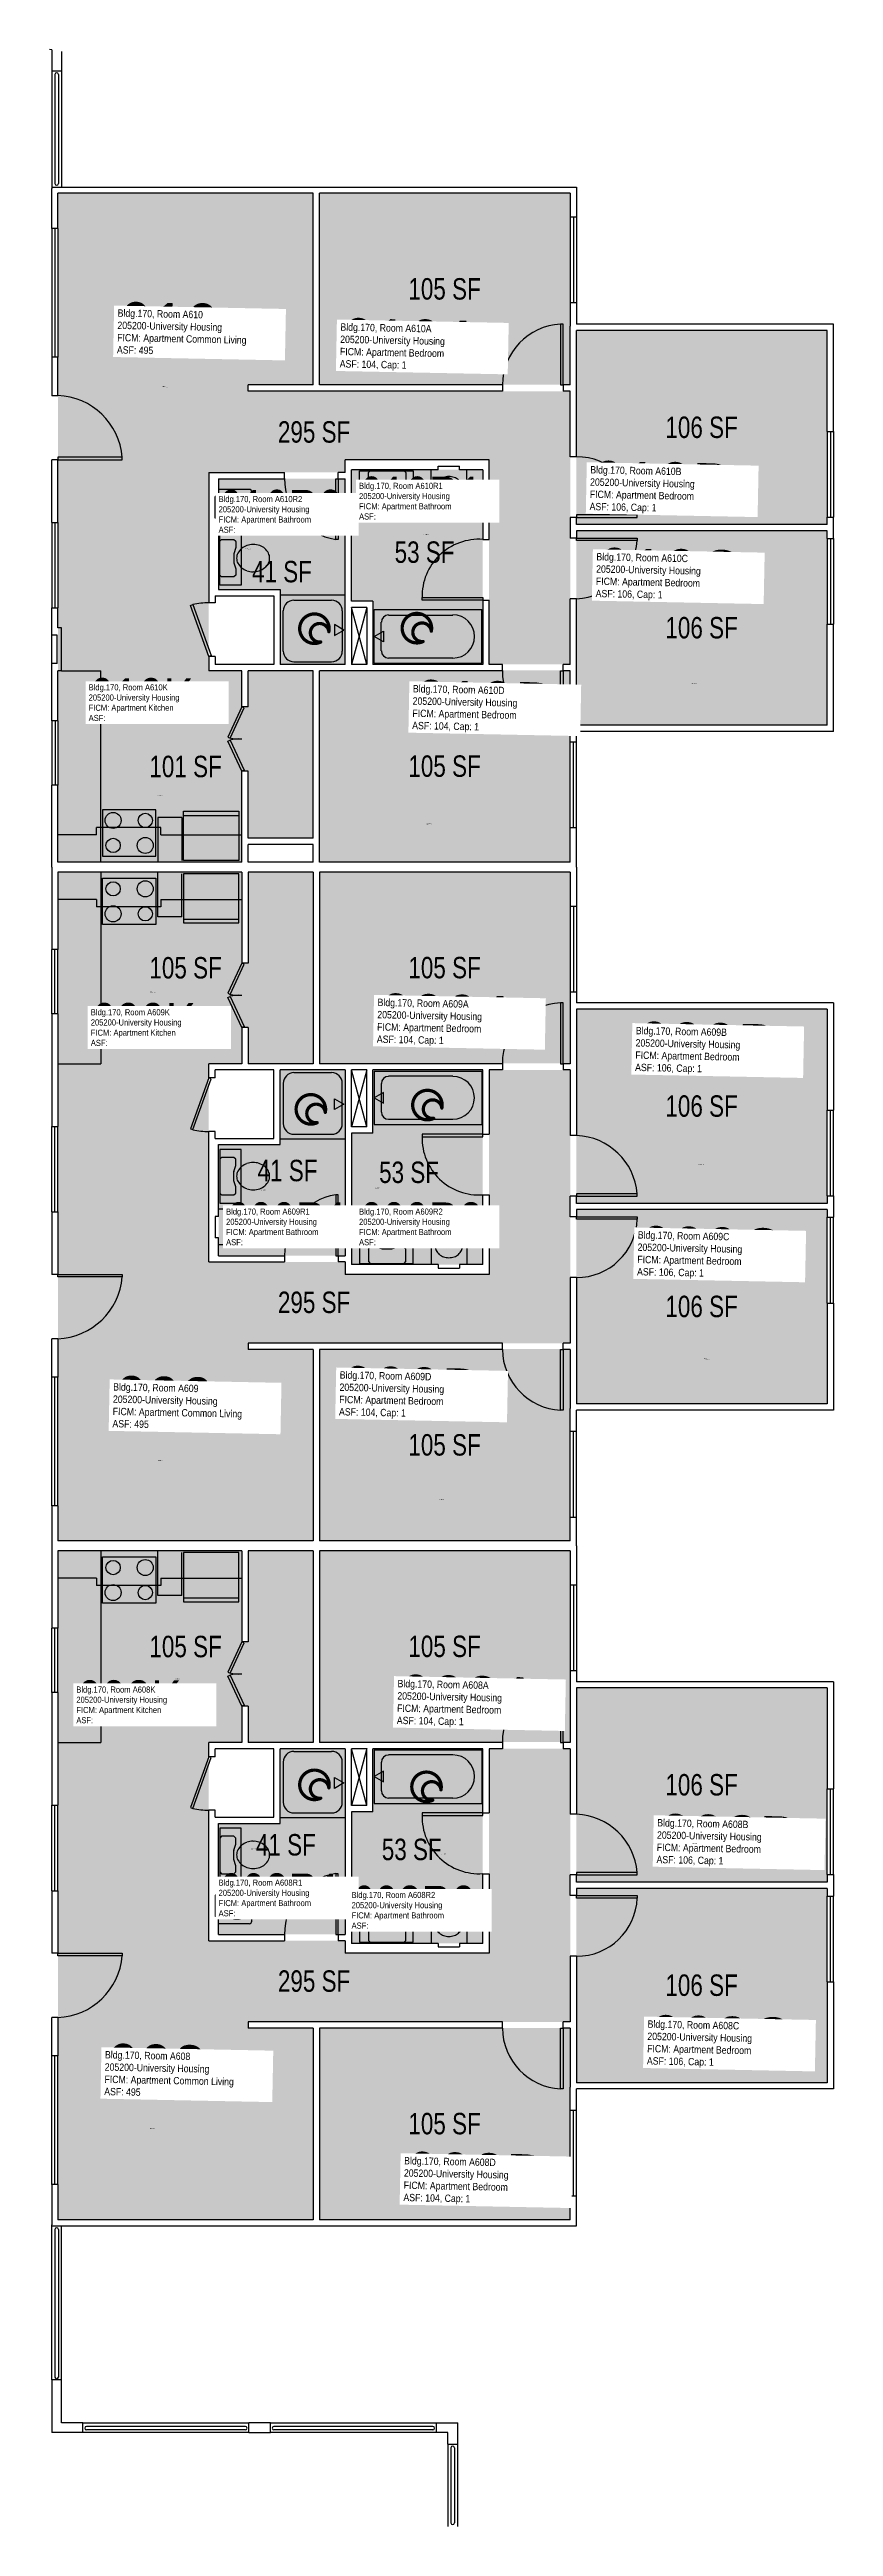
# Model space of a CAD drawing. Header units: inches. Extents: x -88 to 2437, y -52 to 1673.
# Drawn here: x 1974 to 2413, y 274 to 1661 of the extents above; entities that cross this region are included whole.
import ezdxf
from ezdxf.enums import TextEntityAlignment as Align

# ---------------------------------------------------------------- set-up
doc = ezdxf.new("R2010")
doc.units = ezdxf.units.IN
doc.header["$LTSCALE"] = 10
doc.header["$MEASUREMENT"] = 0
doc.layers.get('0').update_dxf_attribs({"linetype": 'CONTINUOUS'})
for name, color, linetype in [('A-DOOR', 2, 'CONTINUOUS'), ('A-FLOR', 3, 'CONTINUOUS'), ('A-GLAZ', 1, 'CONTINUOUS'), ('A-IDEN-ICON', 4, 'CONTINUOUS'), ('A-IDEN-RNUM', 7, 'CONTINUOUS'), ('A-IDEN-SNUM', 4, 'CONTINUOUS'), ('A-IDEN-VNUM', 4, 'CONTINUOUS'), ('A-WALL', 5, 'CONTINUOUS'), ('AREA-TEXT', 3, 'CONTINUOUS'), ('Rooms-Category-Color', 7, 'CONTINUOUS'), ('Rooms-College-Color', 7, 'CONTINUOUS'), ('Rooms-Department-Color', 7, 'CONTINUOUS'), ('Rooms-Division-Color', 7, 'CONTINUOUS'), ('Rooms-Information', 7, 'CONTINUOUS')]:
    doc.layers.add(name, color=color, linetype=linetype)
doc.styles.add('CP_AREA', font='arial.ttf', dxfattribs={"height": 15})
doc.styles.add('CP_ROOMSNUMBER', font='arial.ttf', dxfattribs={"height": 1})
doc.styles.add('CP_ROOMVNUMBER', font='arial.ttf', dxfattribs={"width": 0.85, "height": 0.075})

msp = doc.modelspace()

# ---------------------------------------------------------------- texts
at = {"layer": 'A-IDEN-RNUM', "style": 'CP_ROOMSNUMBER'}
for s, rotation, p in [('0610-A0', 358.8673, (2186.6, 1499.3)), ('0610-00', 358.9, (2037.4, 1471.6)), ('0610-B0', 358.9, (2330.7, 1414.5)), ('0610-R1', 358.9, (2183.4, 1389)), ('0610-R2', 358.9, (2083.6, 1380.9)), ('0610-C0', 358.8673, (2333.9, 1305.5)), ('0610-K0', 358.9, (2034.3, 1242.8)), ('0610-D0', 358.9, (2185.3, 1226.8)), ('0609-K0', 358.9, (2030.5, 1132.7)), ('0609-A0', 358.8673, (2193.5, 1121.1)), ('0609-B0', 358.9, (2337.6, 1036.3)), ('0609-R1', 358.9, (2092.1, 1022)), ('0609-R2', 358.9, (2156.5, 1023.1)), ('0609-C0', 358.8673, (2340.8, 927.4)), ('0609-00', 358.9, (2034.9, 870.4)), ('0609-D0', 358.9, (2192.2, 848.7)), ('0608-K0', 358.9, (2044.7, 748.2)), ('0608-A0', 358.8673, (2189.8, 741)), ('0608-R1', 358.9, (2086.9, 653)), ('0608-B0', 358.9, (2334, 656.2)), ('0608-R2', 358.9, (2193.5, 650.2)), ('0608-C0', 358.8673, (2337.1, 547.2)), ('0608-00', 358.9, (2030.3, 496.5)), ('0608-D0', 358.9, (2188.5, 468.5))]:
    msp.add_text(s, height=0.36, rotation=rotation, dxfattribs=at).set_placement(p)
at = {"layer": 'A-IDEN-SNUM', "style": 'CP_ROOMSNUMBER'}
for s, rotation, p in [('1700A610A0', 358.8673, (2186.6, 1499.3)), ('1700A61000', 358.9, (2037.4, 1471.6)), ('1700A610B0', 358.9, (2330.7, 1414.5)), ('1700A610R1', 358.9, (2183.4, 1389)), ('1700A610R2', 358.9, (2083.6, 1380.9)), ('1700A610C0', 358.8673, (2333.9, 1305.5)), ('1700A610K0', 358.9, (2034.3, 1242.8)), ('1700A610D0', 358.9, (2185.3, 1226.8)), ('1700A609K0', 358.9, (2030.5, 1132.7)), ('1700A609A0', 358.8673, (2193.5, 1121.1)), ('1700A609B0', 358.9, (2337.6, 1036.3)), ('1700A609R1', 358.9, (2092.1, 1022)), ('1700A609R2', 358.9, (2156.5, 1023.1)), ('1700A609C0', 358.8673, (2340.8, 927.4)), ('1700A60900', 358.9, (2034.9, 870.4)), ('1700A609D0', 358.9, (2192.2, 848.7)), ('1700A608K0', 358.9, (2044.7, 748.2)), ('1700A608A0', 358.8673, (2189.8, 741)), ('1700A608R1', 358.9, (2086.9, 653)), ('1700A608B0', 358.9, (2334, 656.2)), ('1700A608R2', 358.9, (2193.5, 650.2)), ('1700A608C0', 358.8673, (2337.1, 547.2)), ('1700A60800', 358.9, (2030.3, 496.5)), ('1700A608D0', 358.9, (2188.5, 468.5))]:
    msp.add_text(s, height=0.36, rotation=rotation, dxfattribs=at).set_placement(p)
at = {"layer": 'A-IDEN-VNUM', "style": 'CP_ROOMVNUMBER', "width": 0.85}
for s, rotation, p in [('610', 358.8673, (2011.8, 1490.4)), ('610A', 358.8713, (2136.6, 1481.4)), ('610B', 358.8673, (2276.6, 1401.5)), ('610C', 358.8673, (2280, 1352.8)), ('610D', 358.8673, (2177.2, 1278.9)), ('609A', 358.8713, (2157.4, 1103.3)), ('609B', 358.8673, (2302.1, 1087.5)), ('609C', 358.8673, (2303.2, 973.1)), ('609', 358.8673, (2009.3, 889.2)), ('609D', 358.8673, (2136.2, 894.7)), ('608A', 358.8713, (2168.6, 721.9)), ('608B', 358.8673, (2314.1, 644)), ('608C', 358.8673, (2308.7, 531.3)), ('608', 358.8673, (2004.7, 515.3)), ('608D', 358.8673, (2172.3, 454.8))]:
    msp.add_text(s, height=28.8, rotation=rotation, dxfattribs=at).set_placement(p)
at = {"layer": 'A-IDEN-VNUM', "style": 'CP_ROOMVNUMBER'}
for s, width, p in [('610R1', 0.7, (2147.5, 1397.4)), ('610R2', 0.7, (2068.8, 1390)), ('610K', 0.75, (1996, 1284.6, 0)), ('609K', 0.75, (1997.2, 1102.7, 0)), ('609R1', 0.7, (2073, 991.1)), ('609R2', 0.7, (2147.5, 991.1)), ('608K', 0.75, (1989.1, 723.5, 0)), ('608R1', 0.7, (2068.8, 615.4)), ('608R2', 0.7, (2143.3, 608.5))]:
    msp.add_text(s, height=24, dxfattribs=dict(at, width=width)).set_placement(p)
at = {"layer": 'AREA-TEXT', "style": 'CP_AREA', "width": 0.75}
for s, p in [('105 SF', (2195.4, 1526.6)), ('295 SF', (2122.3, 1446.5)), ('106 SF', (2339.4, 1449.1)), ('41 SF', (2104.3, 1368.3)), ('53 SF', (2184.2, 1379.2)), ('106 SF', (2339.4, 1336.9)), ('101 SF', (2050.3, 1259.2)), ('105 SF', (2195.4, 1259.4)), ('105 SF', (2050.3, 1146.5)), ('105 SF', (2195.4, 1146.6)), ('106 SF', (2339.4, 1069.1)), ('41 SF', (2107.4, 1033)), ('53 SF', (2175.5, 1032)), ('295 SF', (2122.3, 959.2)), ('106 SF', (2339.4, 956.9)), ('105 SF', (2195.4, 879.4)), ('105 SF', (2050.3, 766.5)), ('105 SF', (2195.4, 766.6)), ('106 SF', (2339.4, 689.1)), ('41 SF', (2106.5, 655.5)), ('53 SF', (2177, 652.9)), ('295 SF', (2122.3, 579.2)), ('106 SF', (2339.4, 576.9)), ('105 SF', (2195.4, 499.4))]:
    msp.add_text(s, height=12, dxfattribs=at).set_placement(p, align=Align.MIDDLE_CENTER)

# ---------------------------------------------------------------- blocks, each defined once
blk = doc.blocks.new('CPBATH')
at = {"color": 0, "linetype": 'ByBlock', "const_width": 0.0127}
for points in [[(0.0571, 0.0168, 0.861492), (-0.0551, 0, 1)], [(-0.0551, 0, 0.726902), (0.0487, -0.0337, 1)], [(0.0571, 0.0168, 0.729002), (-0.0084, -0.0042, 1)], [(-0.0084, -0.0042, 0.609468), (0.0487, -0.0337, 1)]]:
    blk.add_lwpolyline(points, format="xyb", dxfattribs=at)
at = {"color": 0, "linetype": 'ByBlock', "const_width": 0.00637}
for points in [[(0.0544, 0.0152, 1), (0.0599, 0.0184, 1)], [(0.0459, -0.0353, 1), (0.0515, -0.0321, 1)]]:
    blk.add_lwpolyline(points, format="xyb", close=True, dxfattribs=at)

# ---------------------------------------------------------------- hatches: boundary and pattern name
at = {"layer": 'Rooms-Category-Color', "true_color": 0x728ef3}
for points in [[(2265.8, 1316.3), (2265.8, 1469.3), (2085.3, 1469.3), (2085.3, 1472.8), (2121.8, 1472.8), (2121.8, 1580.1), (1978.8, 1580.1), (1978.8, 1312.8), (2063.3, 1312.8), (2063.3, 1423.8), (2139.8, 1423.8), (2139.8, 1430.8), (2220.3, 1430.8), (2220.3, 1316.3)], [(2125.2, 1580.3), (2125.2, 1473), (2265.7, 1473), (2265.7, 1580.3)], [(2269.2, 1503.5), (2269.2, 1394.8), (2409.7, 1394.8), (2409.7, 1503.5)], [(2139.8, 1420.3), (2139.8, 1316.3), (2103.3, 1316.3), (2103.3, 1358.2), (2068.8, 1358.2), (2068.8, 1420.3)], [(2216.8, 1316.3), (2216.8, 1425.3), (2143.3, 1425.3), (2143.3, 1351.7), (2155.3, 1351.7), (2155.3, 1316.3)], [(2269.2, 1391.3), (2269.2, 1282.5), (2409.7, 1282.5), (2409.7, 1391.3)], [(2081.8, 1312.8), (1978.8, 1312.8), (1978.8, 1205.6), (2081.8, 1205.6), (2081.8, 1256.6), (2085.3, 1256.6), (2085.3, 1219.1), (2121.8, 1219.1), (2121.8, 1312.8), (2085.3, 1312.8), (2085.3, 1292.6), (2081.8, 1292.6)], [(2125.2, 1313), (2125.2, 1205.8), (2265.7, 1205.8), (2265.7, 1313)], [(2081.8, 1092.8), (1978.8, 1092.8), (1978.8, 1200.1), (2081.8, 1200.1), (2081.8, 1149.1), (2085.3, 1149.1), (2085.3, 1200.1), (2121.8, 1200.1), (2121.8, 1092.8), (2085.3, 1092.8), (2085.3, 1113.1), (2081.8, 1113.1)], [(2125.2, 1093), (2125.2, 1200.3), (2265.7, 1200.3), (2265.7, 1093)], [(2269.2, 1014.8), (2269.2, 1123.5), (2409.7, 1123.5), (2409.7, 1014.8)], [(2265.8, 1089.3), (2265.8, 936.3), (2085.3, 936.3), (2085.3, 932.8), (2121.8, 932.8), (2121.8, 825.6), (1978.8, 825.6), (1978.8, 1092.8), (2063.3, 1092.8), (2063.3, 981.8), (2139.8, 981.8), (2139.8, 974.8), (2220.3, 974.8), (2220.3, 1089.3)], [(2139.8, 985.3), (2139.8, 1089.3), (2103.3, 1089.3), (2103.3, 1047.5), (2068.8, 1047.5), (2068.8, 985.3)], [(2216.8, 1089.3), (2216.8, 980.3), (2143.3, 980.3), (2143.3, 1054), (2155.3, 1054), (2155.3, 1089.3)], [(2269.2, 902.5), (2269.2, 1011.3), (2409.7, 1011.3), (2409.7, 902.5)], [(2125.2, 825.8), (2125.2, 933), (2265.7, 933), (2265.7, 825.8)], [(2081.8, 712.8), (1978.8, 712.8), (1978.8, 820.1), (2081.8, 820.1), (2081.8, 769.1), (2085.3, 769.1), (2085.3, 820.1), (2121.8, 820.1), (2121.8, 712.8), (2085.3, 712.8), (2085.3, 733.1), (2081.8, 733.1)], [(2125.2, 713), (2125.2, 820.3), (2265.7, 820.3), (2265.7, 713)], [(2269.2, 634.8), (2269.2, 743.5), (2409.7, 743.5), (2409.7, 634.8)], [(2265.8, 709.3), (2265.8, 556.3), (2085.3, 556.3), (2085.3, 552.8), (2121.8, 552.8), (2121.8, 445.6), (1978.8, 445.6), (1978.8, 712.8), (2063.3, 712.8), (2063.3, 601.8), (2139.8, 601.8), (2139.8, 594.8), (2220.3, 594.8), (2220.3, 709.3)], [(2068.8, 667.5), (2103.3, 667.5), (2103.3, 709.3), (2139.8, 709.3), (2139.8, 605.3), (2068.8, 605.3)], [(2216.8, 709.3), (2216.8, 600.3), (2143.3, 600.3), (2143.3, 674), (2155.3, 674), (2155.3, 709.3)], [(2269.2, 522.5), (2269.2, 631.3), (2409.7, 631.3), (2409.7, 522.5)], [(2125.2, 445.8), (2125.2, 553), (2265.7, 553), (2265.7, 445.8)]]:
    msp.add_hatch(color=171, dxfattribs=at).paths.add_polyline_path(points)
at = {"layer": 'Rooms-College-Color', "true_color": 0xadadad}
for points in [[(2265.8, 1316.3), (2265.8, 1469.3), (2085.3, 1469.3), (2085.3, 1472.8), (2121.8, 1472.8), (2121.8, 1580.1), (1978.8, 1580.1), (1978.8, 1312.8), (2063.3, 1312.8), (2063.3, 1423.8), (2139.8, 1423.8), (2139.8, 1430.8), (2220.3, 1430.8), (2220.3, 1316.3)], [(2125.2, 1580.3), (2125.2, 1473), (2265.7, 1473), (2265.7, 1580.3)], [(2269.2, 1503.5), (2269.2, 1394.8), (2409.7, 1394.8), (2409.7, 1503.5)], [(2139.8, 1420.3), (2139.8, 1316.3), (2103.3, 1316.3), (2103.3, 1358.2), (2068.8, 1358.2), (2068.8, 1420.3)], [(2216.8, 1316.3), (2216.8, 1425.3), (2143.3, 1425.3), (2143.3, 1351.7), (2155.3, 1351.7), (2155.3, 1316.3)], [(2269.2, 1391.3), (2269.2, 1282.5), (2409.7, 1282.5), (2409.7, 1391.3)], [(2081.8, 1312.8), (1978.8, 1312.8), (1978.8, 1205.6), (2081.8, 1205.6), (2081.8, 1256.6), (2085.3, 1256.6), (2085.3, 1219.1), (2121.8, 1219.1), (2121.8, 1312.8), (2085.3, 1312.8), (2085.3, 1292.6), (2081.8, 1292.6)], [(2125.2, 1313), (2125.2, 1205.8), (2265.7, 1205.8), (2265.7, 1313)], [(2081.8, 1092.8), (1978.8, 1092.8), (1978.8, 1200.1), (2081.8, 1200.1), (2081.8, 1149.1), (2085.3, 1149.1), (2085.3, 1200.1), (2121.8, 1200.1), (2121.8, 1092.8), (2085.3, 1092.8), (2085.3, 1113.1), (2081.8, 1113.1)], [(2125.2, 1093), (2125.2, 1200.3), (2265.7, 1200.3), (2265.7, 1093)], [(2269.2, 1014.8), (2269.2, 1123.5), (2409.7, 1123.5), (2409.7, 1014.8)], [(2265.8, 1089.3), (2265.8, 936.3), (2085.3, 936.3), (2085.3, 932.8), (2121.8, 932.8), (2121.8, 825.6), (1978.8, 825.6), (1978.8, 1092.8), (2063.3, 1092.8), (2063.3, 981.8), (2139.8, 981.8), (2139.8, 974.8), (2220.3, 974.8), (2220.3, 1089.3)], [(2139.8, 985.3), (2139.8, 1089.3), (2103.3, 1089.3), (2103.3, 1047.5), (2068.8, 1047.5), (2068.8, 985.3)], [(2216.8, 1089.3), (2216.8, 980.3), (2143.3, 980.3), (2143.3, 1054), (2155.3, 1054), (2155.3, 1089.3)], [(2269.2, 902.5), (2269.2, 1011.3), (2409.7, 1011.3), (2409.7, 902.5)], [(2125.2, 825.8), (2125.2, 933), (2265.7, 933), (2265.7, 825.8)], [(2081.8, 712.8), (1978.8, 712.8), (1978.8, 820.1), (2081.8, 820.1), (2081.8, 769.1), (2085.3, 769.1), (2085.3, 820.1), (2121.8, 820.1), (2121.8, 712.8), (2085.3, 712.8), (2085.3, 733.1), (2081.8, 733.1)], [(2125.2, 713), (2125.2, 820.3), (2265.7, 820.3), (2265.7, 713)], [(2269.2, 634.8), (2269.2, 743.5), (2409.7, 743.5), (2409.7, 634.8)], [(2265.8, 709.3), (2265.8, 556.3), (2085.3, 556.3), (2085.3, 552.8), (2121.8, 552.8), (2121.8, 445.6), (1978.8, 445.6), (1978.8, 712.8), (2063.3, 712.8), (2063.3, 601.8), (2139.8, 601.8), (2139.8, 594.8), (2220.3, 594.8), (2220.3, 709.3)], [(2068.8, 667.5), (2103.3, 667.5), (2103.3, 709.3), (2139.8, 709.3), (2139.8, 605.3), (2068.8, 605.3)], [(2216.8, 709.3), (2216.8, 600.3), (2143.3, 600.3), (2143.3, 674), (2155.3, 674), (2155.3, 709.3)], [(2269.2, 522.5), (2269.2, 631.3), (2409.7, 631.3), (2409.7, 522.5)], [(2125.2, 445.8), (2125.2, 553), (2265.7, 553), (2265.7, 445.8)]]:
    msp.add_hatch(color=253, dxfattribs=at).paths.add_polyline_path(points)
at = {"layer": 'Rooms-Department-Color', "true_color": 0x604aed}
for points in [[(2265.8, 1316.3), (2265.8, 1469.3), (2085.3, 1469.3), (2085.3, 1472.8), (2121.8, 1472.8), (2121.8, 1580.1), (1978.8, 1580.1), (1978.8, 1312.8), (2063.3, 1312.8), (2063.3, 1423.8), (2139.8, 1423.8), (2139.8, 1430.8), (2220.3, 1430.8), (2220.3, 1316.3)], [(2125.2, 1580.3), (2125.2, 1473), (2265.7, 1473), (2265.7, 1580.3)], [(2269.2, 1503.5), (2269.2, 1394.8), (2409.7, 1394.8), (2409.7, 1503.5)], [(2139.8, 1420.3), (2139.8, 1316.3), (2103.3, 1316.3), (2103.3, 1358.2), (2068.8, 1358.2), (2068.8, 1420.3)], [(2216.8, 1316.3), (2216.8, 1425.3), (2143.3, 1425.3), (2143.3, 1351.7), (2155.3, 1351.7), (2155.3, 1316.3)], [(2269.2, 1391.3), (2269.2, 1282.5), (2409.7, 1282.5), (2409.7, 1391.3)], [(2081.8, 1312.8), (1978.8, 1312.8), (1978.8, 1205.6), (2081.8, 1205.6), (2081.8, 1256.6), (2085.3, 1256.6), (2085.3, 1219.1), (2121.8, 1219.1), (2121.8, 1312.8), (2085.3, 1312.8), (2085.3, 1292.6), (2081.8, 1292.6)], [(2125.2, 1313), (2125.2, 1205.8), (2265.7, 1205.8), (2265.7, 1313)], [(2081.8, 1092.8), (1978.8, 1092.8), (1978.8, 1200.1), (2081.8, 1200.1), (2081.8, 1149.1), (2085.3, 1149.1), (2085.3, 1200.1), (2121.8, 1200.1), (2121.8, 1092.8), (2085.3, 1092.8), (2085.3, 1113.1), (2081.8, 1113.1)], [(2125.2, 1093), (2125.2, 1200.3), (2265.7, 1200.3), (2265.7, 1093)], [(2269.2, 1014.8), (2269.2, 1123.5), (2409.7, 1123.5), (2409.7, 1014.8)], [(2265.8, 1089.3), (2265.8, 936.3), (2085.3, 936.3), (2085.3, 932.8), (2121.8, 932.8), (2121.8, 825.6), (1978.8, 825.6), (1978.8, 1092.8), (2063.3, 1092.8), (2063.3, 981.8), (2139.8, 981.8), (2139.8, 974.8), (2220.3, 974.8), (2220.3, 1089.3)], [(2139.8, 985.3), (2139.8, 1089.3), (2103.3, 1089.3), (2103.3, 1047.5), (2068.8, 1047.5), (2068.8, 985.3)], [(2216.8, 1089.3), (2216.8, 980.3), (2143.3, 980.3), (2143.3, 1054), (2155.3, 1054), (2155.3, 1089.3)], [(2269.2, 902.5), (2269.2, 1011.3), (2409.7, 1011.3), (2409.7, 902.5)], [(2125.2, 825.8), (2125.2, 933), (2265.7, 933), (2265.7, 825.8)], [(2081.8, 712.8), (1978.8, 712.8), (1978.8, 820.1), (2081.8, 820.1), (2081.8, 769.1), (2085.3, 769.1), (2085.3, 820.1), (2121.8, 820.1), (2121.8, 712.8), (2085.3, 712.8), (2085.3, 733.1), (2081.8, 733.1)], [(2125.2, 713), (2125.2, 820.3), (2265.7, 820.3), (2265.7, 713)], [(2269.2, 634.8), (2269.2, 743.5), (2409.7, 743.5), (2409.7, 634.8)], [(2265.8, 709.3), (2265.8, 556.3), (2085.3, 556.3), (2085.3, 552.8), (2121.8, 552.8), (2121.8, 445.6), (1978.8, 445.6), (1978.8, 712.8), (2063.3, 712.8), (2063.3, 601.8), (2139.8, 601.8), (2139.8, 594.8), (2220.3, 594.8), (2220.3, 709.3)], [(2068.8, 667.5), (2103.3, 667.5), (2103.3, 709.3), (2139.8, 709.3), (2139.8, 605.3), (2068.8, 605.3)], [(2216.8, 709.3), (2216.8, 600.3), (2143.3, 600.3), (2143.3, 674), (2155.3, 674), (2155.3, 709.3)], [(2269.2, 522.5), (2269.2, 631.3), (2409.7, 631.3), (2409.7, 522.5)], [(2125.2, 445.8), (2125.2, 553), (2265.7, 553), (2265.7, 445.8)]]:
    msp.add_hatch(color=173, dxfattribs=at).paths.add_polyline_path(points)
at = {"layer": 'Rooms-Division-Color', "true_color": 0x604aed}
for points in [[(2265.8, 1316.3), (2265.8, 1469.3), (2085.3, 1469.3), (2085.3, 1472.8), (2121.8, 1472.8), (2121.8, 1580.1), (1978.8, 1580.1), (1978.8, 1312.8), (2063.3, 1312.8), (2063.3, 1423.8), (2139.8, 1423.8), (2139.8, 1430.8), (2220.3, 1430.8), (2220.3, 1316.3)], [(2125.2, 1580.3), (2125.2, 1473), (2265.7, 1473), (2265.7, 1580.3)], [(2269.2, 1503.5), (2269.2, 1394.8), (2409.7, 1394.8), (2409.7, 1503.5)], [(2139.8, 1420.3), (2139.8, 1316.3), (2103.3, 1316.3), (2103.3, 1358.2), (2068.8, 1358.2), (2068.8, 1420.3)], [(2216.8, 1316.3), (2216.8, 1425.3), (2143.3, 1425.3), (2143.3, 1351.7), (2155.3, 1351.7), (2155.3, 1316.3)], [(2269.2, 1391.3), (2269.2, 1282.5), (2409.7, 1282.5), (2409.7, 1391.3)], [(2081.8, 1312.8), (1978.8, 1312.8), (1978.8, 1205.6), (2081.8, 1205.6), (2081.8, 1256.6), (2085.3, 1256.6), (2085.3, 1219.1), (2121.8, 1219.1), (2121.8, 1312.8), (2085.3, 1312.8), (2085.3, 1292.6), (2081.8, 1292.6)], [(2125.2, 1313), (2125.2, 1205.8), (2265.7, 1205.8), (2265.7, 1313)], [(2081.8, 1092.8), (1978.8, 1092.8), (1978.8, 1200.1), (2081.8, 1200.1), (2081.8, 1149.1), (2085.3, 1149.1), (2085.3, 1200.1), (2121.8, 1200.1), (2121.8, 1092.8), (2085.3, 1092.8), (2085.3, 1113.1), (2081.8, 1113.1)], [(2125.2, 1093), (2125.2, 1200.3), (2265.7, 1200.3), (2265.7, 1093)], [(2269.2, 1014.8), (2269.2, 1123.5), (2409.7, 1123.5), (2409.7, 1014.8)], [(2265.8, 1089.3), (2265.8, 936.3), (2085.3, 936.3), (2085.3, 932.8), (2121.8, 932.8), (2121.8, 825.6), (1978.8, 825.6), (1978.8, 1092.8), (2063.3, 1092.8), (2063.3, 981.8), (2139.8, 981.8), (2139.8, 974.8), (2220.3, 974.8), (2220.3, 1089.3)], [(2139.8, 985.3), (2139.8, 1089.3), (2103.3, 1089.3), (2103.3, 1047.5), (2068.8, 1047.5), (2068.8, 985.3)], [(2216.8, 1089.3), (2216.8, 980.3), (2143.3, 980.3), (2143.3, 1054), (2155.3, 1054), (2155.3, 1089.3)], [(2269.2, 902.5), (2269.2, 1011.3), (2409.7, 1011.3), (2409.7, 902.5)], [(2125.2, 825.8), (2125.2, 933), (2265.7, 933), (2265.7, 825.8)], [(2081.8, 712.8), (1978.8, 712.8), (1978.8, 820.1), (2081.8, 820.1), (2081.8, 769.1), (2085.3, 769.1), (2085.3, 820.1), (2121.8, 820.1), (2121.8, 712.8), (2085.3, 712.8), (2085.3, 733.1), (2081.8, 733.1)], [(2125.2, 713), (2125.2, 820.3), (2265.7, 820.3), (2265.7, 713)], [(2269.2, 634.8), (2269.2, 743.5), (2409.7, 743.5), (2409.7, 634.8)], [(2265.8, 709.3), (2265.8, 556.3), (2085.3, 556.3), (2085.3, 552.8), (2121.8, 552.8), (2121.8, 445.6), (1978.8, 445.6), (1978.8, 712.8), (2063.3, 712.8), (2063.3, 601.8), (2139.8, 601.8), (2139.8, 594.8), (2220.3, 594.8), (2220.3, 709.3)], [(2068.8, 667.5), (2103.3, 667.5), (2103.3, 709.3), (2139.8, 709.3), (2139.8, 605.3), (2068.8, 605.3)], [(2216.8, 709.3), (2216.8, 600.3), (2143.3, 600.3), (2143.3, 674), (2155.3, 674), (2155.3, 709.3)], [(2269.2, 522.5), (2269.2, 631.3), (2409.7, 631.3), (2409.7, 522.5)], [(2125.2, 445.8), (2125.2, 553), (2265.7, 553), (2265.7, 445.8)]]:
    msp.add_hatch(color=173, dxfattribs=at).paths.add_polyline_path(points)

# ---------------------------------------------------------------- linework, layer by layer
for p, q in [((2147.8, 1412.7), (2147.8, 1424.7)), ((2147.8, 1424.7), (2177.8, 1424.7)), ((2152.7, 1423.7), (2153.7, 1424.7)), ((2152.7, 1416.9), (2152.7, 1423.7)), ((2153.7, 1415.7), (2152.8, 1416.6)), ((2153.7, 1424.7), (2172.7, 1424.7)), ((2157.2, 1415.7), (2153.7, 1415.7)), ((2160.6, 1416.7), (2157.2, 1415.7)), ((2165.6, 1416.7), (2160.7, 1416.7)), ((2169.2, 1415.7), (2165.7, 1416.7)), ((2172.5, 1415.7), (2169.2, 1415.7)), ((2172.7, 1424.7), (2173.7, 1423.7)), ((2173.7, 1416.7), (2172.8, 1415.8)), ((2173.7, 1423.7), (2173.7, 1416.7)), ((2177.8, 1424.7), (2177.8, 1412.7)), ((2187.8, 1408.2), (2187.8, 1425.3)), ((2207.8, 1408.2), (2207.8, 1425.3)), ((2085.9, 1414.3), (2068.8, 1414.3)), ((2087.4, 1412.8), (2087.4, 1395.8)), ((2177.8, 1412.7), (2147.8, 1412.7)), ((2206.3, 1406.7), (2189.3, 1406.7)), ((2085.9, 1394.3), (2068.8, 1394.3)), ((2069.4, 1360.8), (2069.4, 1390.8)), ((2069.4, 1390.8), (2081.4, 1390.8)), ((2081.4, 1390.8), (2081.4, 1360.8)), ((2069.4, 1385.3), (2070.4, 1386.3)), ((2069.4, 1366.3), (2069.4, 1385.3)), ((2070.4, 1386.3), (2077.4, 1386.3)), ((2077.4, 1386.3), (2078.3, 1385.5)), ((2078.4, 1381.8), (2077.4, 1378.3)), ((2077.4, 1378.3), (2077.4, 1373.4)), ((2077.4, 1373.3), (2078.4, 1369.8)), ((2078.4, 1385.2), (2078.4, 1381.8)), ((2070.4, 1365.3), (2069.4, 1366.3)), ((2081.4, 1360.8), (2069.4, 1360.8)), ((2077.4, 1365.3), (2070.4, 1365.3)), ((2078.4, 1366.3), (2077.4, 1365.3)), ((2078.4, 1369.8), (2078.4, 1366.3)), ((2139.8, 1355.2), (2103.3, 1355.2)), ((2105, 1323.8), (2105, 1346.3)), ((2111, 1352.3), (2132.1, 1352.3)), ((2138.1, 1346.3), (2138.1, 1323.8)), ((2155.9, 1347), (2216.2, 1347)), ((2155.9, 1317), (2155.9, 1347)), ((2216.2, 1317), (2216.2, 1347)), ((2133.7, 1338.6), (2133.7, 1332.6)), ((2138.9, 1335.6), (2133.7, 1338.6)), ((2133.7, 1332.6), (2138.9, 1335.6)), ((2155.9, 1332), (2161.1, 1335)), ((2161.1, 1329), (2155.9, 1332)), ((2159.9, 1323.9), (2159.9, 1340)), ((2161.1, 1335), (2161.1, 1329)), ((2164, 1344), (2200.1, 1344)), ((2111, 1317.8), (2132.1, 1317.8)), ((2200.1, 1319.9), (2164, 1319.9)), ((1980.8, 1312.8), (2002.8, 1312.8)), ((2002.8, 1205.6), (2002.8, 1312.8)), ((2155.9, 1317), (2216.2, 1317)), ((2003.7, 1235), (2003.7, 1209)), ((2033.7, 1235), (2003.7, 1235)), ((2033.7, 1209), (2033.7, 1235)), ((2000.4, 1221), (1978.8, 1221)), ((2036.4, 1225), (2000.4, 1225)), ((2000.4, 1221), (2000.4, 1225)), ((2034.7, 1230.6), (2034.7, 1205.6)), ((2048.2, 1230.6), (2034.7, 1230.6)), ((2036.4, 1221), (2036.4, 1225)), ((2036.4, 1221), (2081.8, 1221)), ((2048.2, 1230.6), (2048.2, 1206.6)), ((2049.2, 1234.1), (2080.2, 1234.1)), ((2049.2, 1206.6), (2049.2, 1234.1)), ((2049.2, 1231.8), (2080.2, 1231.8)), ((2080.2, 1234.1), (2080.2, 1206.6)), ((2003.7, 1209), (2033.7, 1209)), ((2080.2, 1206.6), (2049.2, 1206.6)), ((2002.8, 1200.1), (2002.8, 1092.8)), ((2003.7, 1196.7), (2033.7, 1196.7)), ((2003.7, 1170.7), (2003.7, 1196.7)), ((2033.7, 1196.7), (2033.7, 1170.7)), ((2034.7, 1175.1), (2034.7, 1200.1)), ((2048.2, 1175.1), (2048.2, 1199.1)), ((2080.2, 1199.1), (2049.2, 1199.1)), ((2049.2, 1199.1), (2049.2, 1171.6)), ((2080.2, 1171.6), (2080.2, 1199.1)), ((2000.4, 1184.7), (1978.8, 1184.7)), ((2000.4, 1184.7), (2000.4, 1180.7)), ((2036.4, 1180.7), (2000.4, 1180.7)), ((2036.4, 1184.7), (2081.8, 1184.7)), ((2036.4, 1184.7), (2036.4, 1180.7)), ((2033.7, 1170.7), (2003.7, 1170.7)), ((2048.2, 1175.1), (2034.7, 1175.1)), ((2049.2, 1173.8), (2080.2, 1173.8)), ((2049.2, 1171.6), (2080.2, 1171.6)), ((1978.8, 1092.8), (2002.8, 1092.8)), ((2105, 1081.8), (2105, 1059.3)), ((2111, 1087.8), (2132.1, 1087.8)), ((2138.1, 1059.3), (2138.1, 1081.8)), ((2155.9, 1088.7), (2216.2, 1088.7)), ((2155.9, 1088.7), (2155.9, 1058.7)), ((2159.9, 1081.7), (2159.9, 1065.7)), ((2200.1, 1085.8), (2164, 1085.8)), ((2216.2, 1088.7), (2216.2, 1058.7)), ((2133.7, 1067.1), (2133.7, 1073.1)), ((2133.7, 1073.1), (2138.9, 1070.1)), ((2138.9, 1070.1), (2133.7, 1067.1)), ((2161.1, 1076.7), (2155.9, 1073.7)), ((2155.9, 1073.7), (2161.1, 1070.7)), ((2161.1, 1070.7), (2161.1, 1076.7)), ((2155.9, 1058.7), (2216.2, 1058.7)), ((2164, 1061.7), (2200.1, 1061.7)), ((2081.4, 1044.8), (2069.4, 1044.8)), ((2069.4, 1044.8), (2069.4, 1014.8)), ((2070.4, 1040.3), (2069.4, 1039.3)), ((2077.4, 1040.3), (2070.4, 1040.3)), ((2078.4, 1039.3), (2077.4, 1040.3)), ((2081.4, 1014.8), (2081.4, 1044.8)), ((2139.8, 1050.5), (2103.3, 1050.5)), ((2111, 1053.3), (2132.1, 1053.3)), ((2069.4, 1039.3), (2069.4, 1020.3)), ((2077.4, 1032.4), (2078.4, 1035.8)), ((2077.4, 1027.3), (2077.4, 1032.3)), ((2078.4, 1023.8), (2077.4, 1027.3)), ((2078.4, 1035.8), (2078.4, 1039.3)), ((2069.4, 1020.3), (2070.4, 1019.3)), ((2069.4, 1014.8), (2081.4, 1014.8)), ((2070.4, 1019.3), (2077.4, 1019.3)), ((2077.4, 1019.3), (2078.3, 1020.2)), ((2078.4, 1020.5), (2078.4, 1023.8)), ((2085.9, 1011.3), (2068.8, 1011.3)), ((2087.4, 992.8), (2087.4, 1009.8)), ((2206.3, 999), (2189.3, 999)), ((2085.9, 991.3), (2068.8, 991.3)), ((2147.8, 993), (2147.8, 981)), ((2177.8, 993), (2147.8, 993)), ((2152.7, 988.8), (2152.7, 982)), ((2153.7, 990), (2152.8, 989.1)), ((2157.2, 990), (2153.7, 990)), ((2160.6, 989), (2157.2, 990)), ((2165.6, 989), (2160.7, 989)), ((2169.2, 990), (2165.7, 989)), ((2172.5, 990), (2169.2, 990)), ((2173.7, 989), (2172.8, 989.8)), ((2173.7, 982), (2173.7, 989)), ((2177.8, 981), (2177.8, 993)), ((2187.8, 997.5), (2187.8, 980.3)), ((2207.8, 997.5), (2207.8, 980.3)), ((2147.8, 981), (2177.8, 981)), ((2152.7, 982), (2153.7, 981)), ((2153.7, 981), (2172.7, 981)), ((2172.7, 981), (2173.7, 982)), ((2002.8, 820.1), (2002.8, 712.8)), ((2034.7, 795.1), (2034.7, 820.1)), ((2048.2, 795.1), (2048.2, 819.1)), ((2080.2, 819.1), (2049.2, 819.1)), ((2049.2, 819.1), (2049.2, 791.6)), ((2080.2, 791.6), (2080.2, 819.1)), ((2000.4, 804.7), (1978.8, 804.7)), ((2000.4, 804.7), (2000.4, 800.7)), ((2003.7, 816.7), (2033.7, 816.7)), ((2003.7, 790.7), (2003.7, 816.7)), ((2033.7, 816.7), (2033.7, 790.7)), ((2036.4, 804.7), (2081.8, 804.7)), ((2036.4, 804.7), (2036.4, 800.7)), ((2036.4, 800.7), (2000.4, 800.7)), ((2033.7, 790.7), (2003.7, 790.7)), ((2048.2, 795.1), (2034.7, 795.1)), ((2049.2, 793.8), (2080.2, 793.8)), ((2049.2, 791.6), (2080.2, 791.6)), ((1978.8, 712.8), (2002.8, 712.8)), ((2111, 707.8), (2132.1, 707.8)), ((2151.8, 709.4), (2143.3, 677.5)), ((2151.8, 677.5), (2143.3, 709.3)), ((2155.9, 708.7), (2216.2, 708.7)), ((2155.9, 708.7), (2155.9, 678.7)), ((2216.2, 708.7), (2216.2, 678.7)), ((2105, 701.8), (2105, 679.3)), ((2138.1, 679.3), (2138.1, 701.8)), ((2161.1, 696.7), (2155.9, 693.7)), ((2155.9, 693.7), (2161.1, 690.7)), ((2159.9, 701.7), (2159.9, 685.7)), ((2161.1, 690.7), (2161.1, 696.7)), ((2200.1, 705.8), (2164, 705.8)), ((2133.7, 687.1), (2133.7, 693.1)), ((2133.7, 693.1), (2138.9, 690.1)), ((2138.9, 690.1), (2133.7, 687.1)), ((2164, 681.7), (2200.1, 681.7)), ((2139.8, 670.5), (2103.3, 670.5)), ((2111, 673.3), (2132.1, 673.3)), ((2155.9, 678.7), (2216.2, 678.7)), ((2081.4, 664.8), (2069.4, 664.8)), ((2069.4, 664.8), (2069.4, 634.8)), ((2070.4, 660.3), (2069.4, 659.3)), ((2069.4, 659.3), (2069.4, 640.3)), ((2077.4, 660.3), (2070.4, 660.3)), ((2078.4, 659.3), (2077.4, 660.3)), ((2077.4, 652.4), (2078.4, 655.8)), ((2077.4, 647.3), (2077.4, 652.3)), ((2078.4, 655.8), (2078.4, 659.3)), ((2081.4, 634.8), (2081.4, 664.8)), ((2069.4, 640.3), (2070.4, 639.3)), ((2070.4, 639.3), (2077.4, 639.3)), ((2078.4, 643.8), (2077.4, 647.3)), ((2077.4, 639.3), (2078.3, 640.2)), ((2078.4, 640.5), (2078.4, 643.8)), ((2085.9, 631.3), (2068.8, 631.3)), ((2069.4, 634.8), (2081.4, 634.8)), ((2087.4, 612.8), (2087.4, 629.8)), ((2085.9, 611.3), (2068.8, 611.3)), ((2147.8, 613), (2147.8, 601)), ((2177.8, 613), (2147.8, 613)), ((2177.8, 601), (2177.8, 613)), ((2187.8, 617.5), (2187.8, 600.3)), ((2206.3, 619), (2189.3, 619)), ((2207.8, 617.5), (2207.8, 600.3)), ((2147.8, 601), (2177.8, 601)), ((2152.7, 608.8), (2152.7, 602)), ((2152.7, 602), (2153.7, 601)), ((2153.7, 610), (2152.8, 609.1)), ((2157.2, 610), (2153.7, 610)), ((2153.7, 601), (2172.7, 601)), ((2160.6, 609), (2157.2, 610)), ((2165.6, 609), (2160.7, 609)), ((2169.2, 610), (2165.7, 609)), ((2172.5, 610), (2169.2, 610)), ((2172.7, 601), (2173.7, 602)), ((2173.7, 609), (2172.8, 609.8)), ((2173.7, 602), (2173.7, 609))]:
    msp.add_line(p, q)
for centre, radius in [((2009.7, 1229), 4.5), ((2027.7, 1229), 4), ((2009.7, 1215), 4), ((2027.7, 1215), 4.5), ((2009.7, 1190.7), 4), ((2027.7, 1190.7), 4.5), ((2009.7, 1176.7), 4.5), ((2027.7, 1176.7), 4), ((2009.7, 810.7), 4), ((2027.7, 810.7), 4.5), ((2009.7, 796.7), 4.5), ((2027.7, 796.7), 4)]:
    msp.add_circle(centre, radius)
for centre, radius, start, end in [((2153.1, 1416.9), 0.418, 180, 225), ((2163.9, 1407.5), 7.89, 116.7012, 140.5275), ((2163.2, 1408.9), 6.3, 90, 116.7012), ((2160.7, 1416.3), 0.418, 90, 105.9454), ((2163.2, 1408.9), 6.3, 63.2988, 90), ((2165.6, 1416.3), 0.418, 74.0546, 90), ((2162.5, 1407.5), 7.89, 39.4725, 63.2988), ((2172.5, 1416.1), 0.418, 270, 315), ((2195.6, 1415.1), 5.42, 153.8084, 180), ((2195.6, 1415.1), 5.42, 180, 206.1916), ((2196.7, 1414.6), 6.59, 130.1009, 153.8084), ((2197.4, 1413.8), 7.65, 109.2294, 130.1009), ((2197.8, 1412.5), 9, 90, 109.2294), ((2197.8, 1412.5), 9, 70.7706, 90), ((2198.3, 1413.8), 7.65, 49.8991, 70.7706), ((2198.9, 1414.6), 6.59, 26.1916, 49.8991), ((2200, 1415.1), 5.42, 0, 26.1916), ((2200, 1415.1), 5.42, 333.8084, 0), ((2081.6, 1404.3), 9, 160.7706, 180), ((2081.6, 1404.3), 9, 180, 199.2294), ((2080.4, 1404.8), 7.65, 139.8991, 160.7706), ((2080.4, 1403.9), 7.65, 199.2294, 220.1009), ((2079.6, 1405.5), 6.59, 116.1916, 139.8991), ((2079, 1406.5), 5.42, 90, 116.1916), ((2079, 1406.5), 5.42, 63.8084, 90), ((2078.5, 1405.5), 6.59, 40.1009, 63.8084), ((2077.7, 1404.8), 7.65, 19.2294, 40.1009), ((2077.7, 1403.9), 7.65, 319.8991, 340.7706), ((2076.4, 1404.3), 9, 0, 19.2294), ((2076.4, 1404.3), 9, 340.7706, 0), ((2085.9, 1412.8), 1.5, 0, 90), ((2166.8, 1406), 11.2, 161.1646, 180), ((2164.1, 1405.4), 8.55, 176.2246, 198.8354), ((2165.7, 1405.9), 10.2, 198.8354, 219.4725), ((2165, 1406.5), 9.33, 140.5275, 161.1646), ((2161.4, 1406.5), 9.33, 18.8354, 39.4725), ((2161.4, 1405.4), 9.33, 320.5275, 341.1646), ((2159.6, 1406), 11.2, 0, 18.8354), ((2159.6, 1406), 11.2, 341.1646, 0), ((2189.3, 1408.2), 1.5, 180, 270), ((2196.7, 1415.6), 6.59, 206.1916, 229.8991), ((2197.4, 1416.4), 7.65, 229.8991, 250.7706), ((2197.8, 1417.7), 9, 250.7706, 270), ((2197.8, 1417.7), 9, 270, 289.2294), ((2198.3, 1416.4), 7.65, 289.2294, 310.1009), ((2198.9, 1415.6), 6.59, 310.1009, 333.8084), ((2206.3, 1408.2), 1.5, 270, 0), ((2079.6, 1403.2), 6.59, 220.1009, 243.8084), ((2079, 1402.2), 5.42, 243.8084, 270), ((2079, 1402.2), 5.42, 270, 296.1916), ((2078.5, 1403.2), 6.59, 296.1916, 319.8991), ((2085.9, 1395.8), 1.5, 270, 0), ((2163.9, 1404.4), 7.89, 219.4725, 243.2988), ((2163.2, 1403), 6.3, 243.2988, 270), ((2163.2, 1403), 6.3, 270, 296.7012), ((2162.5, 1404.4), 7.89, 296.7012, 320.5275), ((2077.8, 1373.4), 0.418, 180, 195.9454), ((2078, 1385.2), 0.418, 0, 45), ((2085.2, 1375.8), 6.3, 153.2988, 180), ((2085.2, 1375.8), 6.3, 180, 206.7012), ((2086.7, 1375.1), 7.89, 129.4725, 153.2988), ((2086.7, 1376.6), 7.89, 206.7012, 230.5275), ((2087.6, 1374), 9.33, 108.8354, 129.4725), ((2088.2, 1372.3), 11.2, 90, 108.8354), ((2088.2, 1372.3), 11.2, 71.1646, 90), ((2088.8, 1374), 9.33, 50.5275, 71.1646), ((2089.7, 1375.1), 7.89, 26.7012, 50.5275), ((2089.7, 1376.6), 7.89, 309.4725, 333.2988), ((2091.1, 1375.8), 6.3, 0, 26.7012), ((2091.1, 1375.8), 6.3, 333.2988, 0), ((2087.6, 1377.7), 9.33, 230.5275, 251.1646), ((2088.2, 1379.4), 11.2, 251.1646, 270), ((2088.7, 1376.8), 8.55, 266.2246, 288.8354), ((2088.2, 1378.4), 10.2, 288.8354, 309.4725), ((2111, 1346.3), 6, 90, 180), ((2132.1, 1346.3), 6, 0, 90), ((2164, 1340), 4.02, 90, 180), ((2200.1, 1332), 12.1, 270, 90), ((2111, 1323.8), 6, 180, 270), ((2132.1, 1323.8), 6, 270, 0), ((2164, 1323.9), 4.02, 180, 270), ((2111, 1081.8), 6, 90, 180), ((2132.1, 1081.8), 6, 0, 90), ((2164, 1081.7), 4.02, 90, 180), ((2200.1, 1073.7), 12, 270, 90), ((2111, 1059.3), 6, 180, 270), ((2132.1, 1059.3), 6, 270, 0), ((2164, 1065.7), 4.02, 180, 270), ((2077.8, 1032.3), 0.418, 164.0546, 180), ((2085.2, 1029.8), 6.3, 153.2988, 180), ((2085.2, 1029.8), 6.3, 180, 206.7012), ((2086.7, 1029.1), 7.89, 129.4725, 153.2988), ((2086.7, 1030.6), 7.89, 206.7012, 230.5275), ((2087.6, 1028), 9.33, 108.8354, 129.4725), ((2088.2, 1026.3), 11.2, 90, 108.8354), ((2088.7, 1028.9), 8.55, 71.1646, 93.7754), ((2088.2, 1027.3), 10.2, 50.5275, 71.1646), ((2089.7, 1029.1), 7.89, 26.7012, 50.5275), ((2089.7, 1030.6), 7.89, 309.4725, 333.2988), ((2091.1, 1029.8), 6.3, 0, 26.7012), ((2091.1, 1029.8), 6.3, 333.2988, 0), ((2078, 1020.5), 0.418, 315, 0), ((2087.6, 1031.7), 9.33, 230.5275, 251.1646), ((2088.2, 1033.4), 11.2, 251.1646, 270), ((2088.2, 1033.4), 11.2, 270, 288.8354), ((2088.8, 1031.7), 9.33, 288.8354, 309.4725), ((2081.6, 1001.3), 9, 160.7706, 180), ((2081.6, 1001.3), 9, 180, 199.2294), ((2080.4, 1001.8), 7.65, 139.8991, 160.7706), ((2079.6, 1002.5), 6.59, 116.1916, 139.8991), ((2079, 1003.5), 5.42, 90, 116.1916), ((2079, 1003.5), 5.42, 63.8084, 90), ((2078.5, 1002.5), 6.59, 40.1009, 63.8084), ((2077.7, 1001.8), 7.65, 19.2294, 40.1009), ((2076.4, 1001.3), 9, 0, 19.2294), ((2076.4, 1001.3), 9, 340.7706, 0), ((2085.9, 1009.8), 1.5, 0, 90), ((2164.1, 1000.3), 8.55, 161.1646, 183.7754), ((2166.8, 999.7), 11.2, 180, 198.8354), ((2165.7, 999.7), 10.2, 140.5275, 161.1646), ((2163.9, 1001.2), 7.89, 116.7012, 140.5275), ((2163.2, 1002.7), 6.3, 90, 116.7012), ((2163.2, 1002.7), 6.3, 63.2988, 90), ((2162.5, 1001.2), 7.89, 39.4725, 63.2988), ((2161.4, 1000.3), 9.33, 18.8354, 39.4725), ((2159.6, 999.7), 11.2, 0, 18.8354), ((2159.6, 999.7), 11.2, 341.1646, 0), ((2189.3, 997.5), 1.5, 90, 180), ((2206.3, 997.5), 1.5, 0, 90), ((2080.4, 1000.9), 7.65, 199.2294, 220.1009), ((2079.6, 1000.2), 6.59, 220.1009, 243.8084), ((2079, 999.2), 5.42, 243.8084, 270), ((2079, 999.2), 5.42, 270, 296.1916), ((2078.5, 1000.2), 6.59, 296.1916, 319.8991), ((2077.7, 1000.9), 7.65, 319.8991, 340.7706), ((2085.9, 992.8), 1.5, 270, 0), ((2153.1, 988.8), 0.418, 135, 180), ((2165, 999.1), 9.33, 198.8354, 219.4725), ((2163.9, 998.2), 7.89, 219.4725, 243.2988), ((2163.2, 996.8), 6.3, 243.2988, 270), ((2160.7, 989.4), 0.418, 254.0546, 270), ((2163.2, 996.8), 6.3, 270, 296.7012), ((2165.6, 989.4), 0.418, 270, 285.9454), ((2162.5, 998.2), 7.89, 296.7012, 320.5275), ((2161.4, 999.1), 9.33, 320.5275, 341.1646), ((2172.5, 989.5), 0.418, 45, 90), ((2195.6, 990.6), 5.42, 153.8084, 180), ((2195.6, 990.6), 5.42, 180, 206.1916), ((2196.7, 990), 6.59, 130.1009, 153.8084), ((2196.7, 991.1), 6.59, 206.1916, 229.8991), ((2197.4, 989.2), 7.65, 109.2294, 130.1009), ((2197.4, 991.9), 7.65, 229.8991, 250.7706), ((2197.8, 988), 9, 90, 109.2294), ((2197.8, 993.2), 9, 250.7706, 270), ((2197.8, 988), 9, 70.7706, 90), ((2197.8, 993.2), 9, 270, 289.2294), ((2198.3, 989.2), 7.65, 49.8991, 70.7706), ((2198.3, 991.9), 7.65, 289.2294, 310.1009), ((2198.9, 990), 6.59, 26.1916, 49.8991), ((2198.9, 991.1), 6.59, 310.1009, 333.8084), ((2200, 990.6), 5.42, 0, 26.1916), ((2200, 990.6), 5.42, 333.8084, 0), ((2111, 701.8), 6, 90, 180), ((2132.1, 701.8), 6, 0, 90), ((2164, 701.7), 4.02, 90, 180), ((2200.1, 693.7), 12.1, 270, 90), ((2164, 685.7), 4.02, 180, 270), ((2111, 679.3), 6, 180, 270), ((2132.1, 679.3), 6, 270, 0), ((2077.8, 652.3), 0.418, 164.0546, 180), ((2085.2, 649.8), 6.3, 153.2988, 180), ((2086.7, 649.1), 7.89, 129.4725, 153.2988), ((2087.6, 648), 9.33, 108.8354, 129.4725), ((2088.2, 646.3), 11.2, 90, 108.8354), ((2088.7, 648.9), 8.55, 71.1646, 93.7754), ((2088.2, 647.3), 10.2, 50.5275, 71.1646), ((2089.7, 649.1), 7.89, 26.7012, 50.5275), ((2091.1, 649.8), 6.3, 0, 26.7012), ((2078, 640.5), 0.418, 315, 0), ((2085.2, 649.8), 6.3, 180, 206.7012), ((2086.7, 650.6), 7.89, 206.7012, 230.5275), ((2087.6, 651.7), 9.33, 230.5275, 251.1646), ((2088.2, 653.4), 11.2, 251.1646, 270), ((2088.2, 653.4), 11.2, 270, 288.8354), ((2088.8, 651.7), 9.33, 288.8354, 309.4725), ((2089.7, 650.6), 7.89, 309.4725, 333.2988), ((2091.1, 649.8), 6.3, 333.2988, 0), ((2081.6, 621.3), 9, 160.7706, 180), ((2080.4, 621.8), 7.65, 139.8991, 160.7706), ((2079.6, 622.5), 6.59, 116.1916, 139.8991), ((2079, 623.5), 5.42, 90, 116.1916), ((2079, 623.5), 5.42, 63.8084, 90), ((2078.5, 622.5), 6.59, 40.1009, 63.8084), ((2077.7, 621.8), 7.65, 19.2294, 40.1009), ((2076.4, 621.3), 9, 0, 19.2294), ((2085.9, 629.8), 1.5, 0, 90), ((2165.7, 619.7), 10.2, 140.5275, 161.1646), ((2163.9, 621.2), 7.89, 116.7012, 140.5275), ((2163.2, 622.7), 6.3, 90, 116.7012), ((2163.2, 622.7), 6.3, 63.2988, 90), ((2162.5, 621.2), 7.89, 39.4725, 63.2988), ((2161.4, 620.3), 9.33, 18.8354, 39.4725), ((2081.6, 621.3), 9, 180, 199.2294), ((2080.4, 620.9), 7.65, 199.2294, 220.1009), ((2079.6, 620.2), 6.59, 220.1009, 243.8084), ((2079, 619.2), 5.42, 243.8084, 270), ((2079, 619.2), 5.42, 270, 296.1916), ((2078.5, 620.2), 6.59, 296.1916, 319.8991), ((2077.7, 620.9), 7.65, 319.8991, 340.7706), ((2076.4, 621.3), 9, 340.7706, 0), ((2085.9, 612.8), 1.5, 270, 0), ((2164.1, 620.3), 8.55, 161.1646, 183.7754), ((2166.8, 619.7), 11.2, 180, 198.8354), ((2165, 619.1), 9.33, 198.8354, 219.4725), ((2163.9, 618.2), 7.89, 219.4725, 243.2988), ((2163.2, 616.8), 6.3, 243.2988, 270), ((2163.2, 616.8), 6.3, 270, 296.7012), ((2162.5, 618.2), 7.89, 296.7012, 320.5275), ((2161.4, 619.1), 9.33, 320.5275, 341.1646), ((2159.6, 619.7), 11.2, 0, 18.8354), ((2159.6, 619.7), 11.2, 341.1646, 0), ((2189.3, 617.5), 1.5, 90, 180), ((2195.6, 610.6), 5.42, 153.8084, 180), ((2195.6, 610.6), 5.42, 180, 206.1916), ((2196.7, 610), 6.59, 130.1009, 153.8084), ((2197.4, 609.2), 7.65, 109.2294, 130.1009), ((2197.8, 608), 9, 90, 109.2294), ((2197.8, 608), 9, 70.7706, 90), ((2198.3, 609.2), 7.65, 49.8991, 70.7706), ((2198.9, 610), 6.59, 26.1916, 49.8991), ((2200, 610.6), 5.42, 0, 26.1916), ((2200, 610.6), 5.42, 333.8084, 0), ((2206.3, 617.5), 1.5, 0, 90), ((2153.1, 608.8), 0.418, 135, 180), ((2160.7, 609.4), 0.418, 254.0546, 270), ((2165.6, 609.4), 0.418, 270, 285.9454), ((2172.5, 609.5), 0.418, 45, 90), ((2196.7, 611.1), 6.59, 206.1916, 229.8991), ((2197.4, 611.9), 7.65, 229.8991, 250.7706), ((2197.8, 613.2), 9, 250.7706, 270), ((2197.8, 613.2), 9, 270, 289.2294), ((2198.3, 611.9), 7.65, 289.2294, 310.1009), ((2198.9, 611.1), 6.59, 310.1009, 333.8084)]:
    msp.add_arc(centre, radius, start, end)
at = {"layer": 'A-DOOR'}
for p, q in [((2261.8, 1506.8), (2260.4, 1506.8)), ((2260.4, 1506.8), (2260.4, 1472.8)), ((2261.8, 1472.8), (2261.8, 1506.8)), ((2260.4, 1472.8), (2261.8, 1472.8)), ((1978.8, 1432.3), (1978.8, 1430.8)), ((2014.8, 1432.3), (1978.8, 1432.3)), ((1978.8, 1430.8), (2014.8, 1430.8)), ((2014.8, 1430.8), (2014.8, 1432.3)), ((2134.4, 1420.3), (2135.8, 1420.3)), ((2134.4, 1386.3), (2134.4, 1420.3)), ((2135.8, 1420.3), (2135.8, 1386.3)), ((2269.3, 1400), (2269.3, 1398.6)), ((2303.3, 1400), (2269.3, 1400)), ((2269.3, 1398.6), (2303.3, 1398.6)), ((2269.3, 1385.7), (2269.3, 1387.1)), ((2269.3, 1387.1), (2303.3, 1387.1)), ((2303.3, 1398.6), (2303.3, 1400)), ((2303.3, 1387.1), (2303.3, 1385.7)), ((2135.8, 1386.3), (2134.4, 1386.3)), ((2303.3, 1385.7), (2269.3, 1385.7)), ((2053, 1349.3), (2054.3, 1349.8)), ((2063.3, 1320.8), (2053, 1349.3)), ((2054.3, 1349.8), (2064.6, 1321.3)), ((2182.8, 1352.3), (2182.8, 1353.8)), ((2182.8, 1353.8), (2216.8, 1353.8)), ((2216.8, 1352.3), (2182.8, 1352.3)), ((2216.8, 1353.8), (2216.8, 1352.3)), ((2064.6, 1321.3), (2063.3, 1320.8)), ((2260.4, 1312.8), (2261.8, 1312.8)), ((2260.4, 1278.8), (2260.4, 1312.8)), ((2261.8, 1312.8), (2261.8, 1278.8)), ((2081.8, 1292.6), (2073.9, 1275.7)), ((2075.2, 1275.1), (2083.1, 1292)), ((2083.1, 1292), (2081.8, 1292.6)), ((2261.8, 1278.8), (2260.4, 1278.8)), ((2073.9, 1275.7), (2075.2, 1275.1)), ((2073.9, 1273.4), (2075.2, 1274)), ((2081.8, 1256.6), (2073.9, 1273.4)), ((2075.2, 1274), (2083.1, 1257.2)), ((2083.1, 1257.2), (2081.8, 1256.6)), ((2081.8, 1149.1), (2073.9, 1132.2)), ((2075.2, 1131.6), (2083.1, 1148.5)), ((2083.1, 1148.5), (2081.8, 1149.1)), ((2073.9, 1132.2), (2075.2, 1131.6)), ((2073.9, 1129.9), (2075.2, 1130.5)), ((2081.8, 1113.1), (2073.9, 1129.9)), ((2075.2, 1130.5), (2083.1, 1113.7)), ((2261.8, 1126.8), (2260.4, 1126.8)), ((2260.4, 1126.8), (2260.4, 1092.8)), ((2261.8, 1092.8), (2261.8, 1126.8)), ((2083.1, 1113.7), (2081.8, 1113.1)), ((2063.3, 1084.8), (2053, 1056.4)), ((2054.3, 1055.9), (2064.6, 1084.4)), ((2064.6, 1084.4), (2063.3, 1084.8)), ((2260.4, 1092.8), (2261.8, 1092.8)), ((2053, 1056.4), (2054.3, 1055.9)), ((2216.8, 1053.3), (2182.8, 1053.3)), ((2182.8, 1053.3), (2182.8, 1051.9)), ((2182.8, 1051.9), (2216.8, 1051.9)), ((2216.8, 1051.9), (2216.8, 1053.3)), ((2135.8, 1019.3), (2134.4, 1019.3)), ((2134.4, 1019.3), (2134.4, 985.3)), ((2135.8, 985.3), (2135.8, 1019.3)), ((2269.3, 1020), (2269.3, 1018.6)), ((2303.3, 1020), (2269.3, 1020)), ((2269.3, 1018.6), (2303.3, 1018.6)), ((2303.3, 1018.6), (2303.3, 1020)), ((2269.3, 1005.7), (2269.3, 1007.1)), ((2269.3, 1007.1), (2303.3, 1007.1)), ((2303.3, 1005.7), (2269.3, 1005.7)), ((2303.3, 1007.1), (2303.3, 1005.7)), ((2134.4, 985.3), (2135.8, 985.3)), ((1978.8, 973.4), (1978.8, 974.8)), ((1978.8, 974.8), (2014.8, 974.8)), ((2014.8, 973.4), (1978.8, 973.4)), ((2014.8, 974.8), (2014.8, 973.4)), ((2260.4, 932.8), (2261.8, 932.8)), ((2260.4, 898.8), (2260.4, 932.8)), ((2261.8, 932.8), (2261.8, 898.8)), ((2261.8, 898.8), (2260.4, 898.8)), ((2081.8, 769.1), (2073.9, 752.2)), ((2075.2, 751.6), (2083.1, 768.5)), ((2083.1, 768.5), (2081.8, 769.1)), ((2073.9, 752.2), (2075.2, 751.6)), ((2073.9, 749.9), (2075.2, 750.5)), ((2081.8, 733.1), (2073.9, 749.9)), ((2075.2, 750.5), (2083.1, 733.7)), ((2261.8, 746.8), (2260.4, 746.8)), ((2260.4, 746.8), (2260.4, 712.8)), ((2261.8, 712.8), (2261.8, 746.8)), ((2083.1, 733.7), (2081.8, 733.1)), ((2260.4, 712.8), (2261.8, 712.8)), ((2063.3, 704.8), (2053, 676.4)), ((2054.3, 675.9), (2064.6, 704.4)), ((2064.6, 704.4), (2063.3, 704.8)), ((2053, 676.4), (2054.3, 675.9)), ((2216.8, 673.3), (2182.8, 673.3)), ((2182.8, 673.3), (2182.8, 671.9)), ((2182.8, 671.9), (2216.8, 671.9)), ((2216.8, 671.9), (2216.8, 673.3)), ((2135.8, 639.3), (2134.4, 639.3)), ((2134.4, 639.3), (2134.4, 605.3)), ((2135.8, 605.3), (2135.8, 639.3)), ((2269.3, 640), (2269.3, 638.6)), ((2303.3, 640), (2269.3, 640)), ((2269.3, 638.6), (2303.3, 638.6)), ((2303.3, 638.6), (2303.3, 640)), ((2269.3, 625.7), (2269.3, 627.1)), ((2269.3, 627.1), (2303.3, 627.1)), ((2303.3, 625.7), (2269.3, 625.7)), ((2303.3, 627.1), (2303.3, 625.7)), ((2134.4, 605.3), (2135.8, 605.3)), ((1978.8, 593.4), (1978.8, 594.8)), ((1978.8, 594.8), (2014.8, 594.8)), ((2014.8, 593.4), (1978.8, 593.4)), ((2014.8, 594.8), (2014.8, 593.4)), ((2260.4, 552.8), (2261.8, 552.8)), ((2260.4, 518.8), (2260.4, 552.8)), ((2261.8, 552.8), (2261.8, 518.8)), ((2261.8, 518.8), (2260.4, 518.8))]:
    msp.add_line(p, q, dxfattribs=at)
for centre, radius, start, end in [((2262.2, 1472.5), 34.4, 92.9962, 179.4415), ((1977.3, 1429.3), 37.6, 4.5519, 87.7477), ((2269.4, 1398.6), 34, 2.3551, 90.0827), ((2139.7, 1419.8), 33.9, 179.0553, 261.0513), ((2214.7, 1354.5), 31.9, 86.1792, 181.3831), ((2268, 1388.5), 35.4, 272.1346, 355.4277), ((2064.2, 1304.3), 46.6, 91.1366, 102.2697), ((2261.6, 1312.6), 33.8, 179.5672, 267.995), ((2080.6, 1300.3), 25.7, 257.7951, 272.6003), ((2080.6, 1248.9), 25.7, 87.3997, 102.2049), ((2080.6, 1156.8), 25.7, 257.7951, 272.6003), ((2080.6, 1105.4), 25.7, 87.3997, 102.2049), ((2261.6, 1093.1), 33.8, 92.005, 180.4328), ((2064.2, 1101.4), 46.6, 257.7303, 268.8634), ((2214.7, 1051.2), 31.9, 178.6169, 273.8208), ((2268, 1017.2), 35.4, 4.5723, 87.8654), ((2139.7, 985.9), 33.9, 98.9487, 180.9447), ((2269.4, 1007.1), 34, 269.9173, 357.6449), ((1977.3, 976.4), 37.6, 272.2523, 355.4481), ((2262.2, 933.2), 34.4, 180.5585, 267.0038), ((2080.6, 776.8), 25.7, 257.7951, 272.6003), ((2080.6, 725.4), 25.7, 87.3997, 102.2049), ((2261.6, 713.1), 33.8, 92.005, 180.4328), ((2064.2, 721.4), 46.6, 257.7303, 268.8634), ((2214.7, 671.2), 31.9, 178.6169, 273.8208), ((2268, 637.2), 35.4, 4.5723, 87.8654), ((2139.7, 605.9), 33.9, 98.9487, 180.9447), ((2269.4, 627.1), 34, 269.9173, 357.6449), ((1977.3, 596.4), 37.6, 272.2523, 355.4481), ((2262.2, 553.2), 34.4, 180.5585, 267.0038)]:
    msp.add_arc(centre, radius, start, end, dxfattribs=at)
at = {"layer": 'A-FLOR'}
for p, q in [((1977.1, 1646.6), (1977.1, 1585.6)), ((1979.1, 1646.6), (1979.1, 1585.6)), ((2151.8, 1316.3), (2143.3, 1348.2)), ((2151.8, 1348.2), (2143.3, 1316.3)), ((2151.8, 1089.4), (2143.3, 1057.5)), ((2151.8, 1057.5), (2143.3, 1089.3)), ((1977.1, 440.1), (1977.1, 357.5)), ((1979.1, 440.1), (1979.1, 357.5)), ((2083.8, 329.9), (1994.8, 329.9)), ((2083.8, 327.9), (1994.8, 327.9)), ((2188.8, 329.9), (2099.8, 329.9)), ((2188.8, 327.9), (2099.8, 327.9)), ((2198.9, 317.9), (2198.9, 275.9)), ((2200.9, 317.9), (2200.9, 275.9))]:
    msp.add_line(p, q, dxfattribs=at)
for centre, start, end in [((1978.1, 1646.6), 0.0011, 180), ((1978.1, 1585.6), 180, 0), ((1978.1, 440.1), 360, 180), ((1978.1, 357.5), 180, 0)]:
    msp.add_arc(centre, 1, start, end, dxfattribs=at)
at = {"layer": 'A-FLOR', "extrusion": (5.11452e-05, 1.68319e-14, 1)}
for centre in [(1994.8, 328.9, 0.1), (2099.8, 328.9, 0.1)]:
    msp.add_arc(centre, 1, 90, 270, dxfattribs=at)
at = {"layer": 'A-FLOR', "extrusion": (-5.11452e-05, 1.46751e-14, 1)}
for centre in [(2083.8, 328.9, -0.1), (2188.8, 328.9, -0.1)]:
    msp.add_arc(centre, 1, 270, 90, dxfattribs=at)
at = {"layer": 'A-FLOR', "extrusion": (2.10505e-14, -5.11452e-05, 1)}
msp.add_arc((2199.9, 317.9, 0), 1, 0, 180, dxfattribs=at)
at = {"layer": 'A-FLOR', "extrusion": (1.04848e-14, 5.11452e-05, 1)}
msp.add_arc((2199.9, 275.9, 0), 1, 180, 360, dxfattribs=at)
at = {"layer": 'A-GLAZ'}
for p, q in [((1975.3, 1560.3), (1975.3, 1488.3)), ((1977.1, 1560.3), (1977.1, 1488.3)), ((1978.8, 1560.3), (1978.8, 1488.3)), ((2265.8, 1566.8), (2265.8, 1518.8)), ((2267.6, 1566.8), (2267.6, 1518.8)), ((2269.3, 1566.8), (2269.3, 1518.8)), ((2409.8, 1446.8), (2409.8, 1398.8)), ((2411.6, 1446.8), (2411.6, 1398.8)), ((2413.3, 1446.8), (2413.3, 1398.8)), ((1975.3, 1395.8), (1975.3, 1348.1)), ((1977.1, 1395.8), (1977.1, 1348.1)), ((1978.8, 1395.8), (1978.8, 1348.1)), ((2409.8, 1386.8), (2409.8, 1338.8)), ((2411.6, 1386.8), (2411.6, 1338.8)), ((2413.3, 1386.8), (2413.3, 1338.8)), ((1975.3, 1284.8), (1975.3, 1248.8)), ((1977.2, 1284.8), (1977.2, 1248.8)), ((1978.8, 1284.8), (1978.8, 1248.8)), ((2265.8, 1224.8), (2265.8, 1272.8)), ((2267.6, 1224.8), (2267.6, 1272.8)), ((2269.3, 1224.8), (2269.3, 1272.8)), ((2265.8, 1180.8), (2265.8, 1132.8)), ((2267.6, 1180.8), (2267.6, 1132.8)), ((2269.3, 1180.8), (2269.3, 1132.8)), ((1975.3, 1120.8), (1975.3, 1156.8)), ((1977.1, 1120.8), (1977.1, 1156.8)), ((1978.8, 1120.8), (1978.8, 1156.8)), ((1975.3, 1009.8), (1975.3, 1057.6)), ((1977.1, 1009.8), (1977.1, 1057.6)), ((1978.8, 1009.8), (1978.8, 1057.6)), ((2409.8, 1018.8), (2409.8, 1066.8)), ((2411.6, 1018.8), (2411.6, 1066.8)), ((2413.3, 1018.8), (2413.3, 1066.8)), ((2409.8, 958.8), (2409.8, 1006.8)), ((2411.6, 958.8), (2411.6, 1006.8)), ((2413.3, 958.8), (2413.3, 1006.8)), ((1975.3, 845.3), (1975.3, 917.3)), ((1977.1, 845.3), (1977.1, 917.3)), ((1978.8, 845.3), (1978.8, 917.3)), ((2265.8, 838.8), (2265.8, 886.8)), ((2267.6, 838.8), (2267.6, 886.8)), ((2269.3, 838.8), (2269.3, 886.8)), ((2265.8, 800.8), (2265.8, 752.8)), ((2267.6, 800.8), (2267.6, 752.8)), ((2269.3, 800.8), (2269.3, 752.8)), ((1975.3, 740.8), (1975.3, 776.8)), ((1977.1, 740.8), (1977.1, 776.8)), ((1978.8, 740.8), (1978.8, 776.8)), ((2409.8, 638.8), (2409.8, 686.8)), ((2411.6, 638.8), (2411.6, 686.8)), ((2413.3, 638.8), (2413.3, 686.8)), ((1975.3, 629.8), (1975.3, 677.6)), ((1977.1, 629.8), (1977.1, 677.6)), ((1978.8, 629.8), (1978.8, 677.6)), ((2409.8, 578.8), (2409.8, 626.8)), ((2411.6, 578.8), (2411.6, 626.8)), ((2413.3, 578.8), (2413.3, 626.8)), ((1975.3, 465.3), (1975.3, 537.3)), ((1977.1, 465.3), (1977.1, 537.3)), ((1978.8, 465.3), (1978.8, 537.3)), ((2265.8, 458.8), (2265.8, 506.8)), ((2267.6, 458.8), (2267.6, 506.8)), ((2269.3, 458.8), (2269.3, 506.8))]:
    msp.add_line(p, q, dxfattribs=at)
at = {"layer": 'A-WALL'}
for p, q in [((1975.3, 1660.4), (1974.1, 1660.6)), ((1975.3, 1660.4), (1975.3, 1648.6)), ((1980.8, 1659.4), (1980.8, 1648.6)), ((1975.3, 1648.6), (1975.3, 1583.6)), ((1975.3, 1648.6), (1980.8, 1648.6)), ((1980.8, 1648.6), (1980.8, 1583.6)), ((1975.3, 1583.6), (2269.3, 1583.6)), ((1975.3, 1583.6), (1975.3, 1582.8)), ((1975.3, 1560.3), (1975.3, 1582.8)), ((2269.3, 1583.6), (2269.3, 1582.8)), ((2269.3, 1582.8), (2269.3, 1566.8)), ((1978.8, 1560.3), (1978.8, 1580.1)), ((2121.8, 1580.1), (1978.8, 1580.1)), ((2121.8, 1472.8), (2121.8, 1580.1)), ((2125.3, 1472.8), (2125.3, 1580.1)), ((2265.8, 1580.1), (2125.3, 1580.1)), ((2265.8, 1580.1), (2265.8, 1566.8)), ((1978.8, 1560.3), (1975.3, 1560.3)), ((2269.3, 1566.8), (2265.8, 1566.8)), ((2269.3, 1518.8), (2265.8, 1518.8)), ((2265.8, 1518.8), (2265.8, 1505.8)), ((2269.3, 1518.8), (2269.3, 1506.8)), ((2265.8, 1472.8), (2265.8, 1505.8)), ((2413.3, 1506.8), (2269.3, 1506.8)), ((2269.3, 1432.6), (2269.3, 1503.3)), ((2409.8, 1503.3), (2269.3, 1503.3)), ((2409.8, 1446.8), (2409.8, 1503.3)), ((2413.3, 1446.8), (2413.3, 1506.8)), ((1978.8, 1488.3), (1975.3, 1488.3)), ((1975.3, 1488.3), (1975.3, 1466.8)), ((1978.8, 1466.8), (1978.8, 1488.3)), ((2085.3, 1469.3), (2085.3, 1472.8)), ((2121.8, 1472.8), (2085.3, 1472.8)), ((2227.8, 1472.8), (2125.3, 1472.8)), ((2227.8, 1472.8), (2227.8, 1469.3)), ((2261.8, 1472.8), (2261.8, 1469.3)), ((2265.8, 1472.8), (2261.8, 1472.8)), ((1978.8, 1466.8), (1975.3, 1466.8)), ((2227.8, 1469.3), (2085.3, 1469.3)), ((2265.8, 1469.3), (2261.8, 1469.3)), ((2265.8, 1432.6), (2265.8, 1469.3)), ((2409.8, 1446.8), (2413.3, 1446.8)), ((1975.3, 1395.8), (1975.3, 1430.8)), ((1978.8, 1430.8), (1975.3, 1430.8)), ((1978.8, 1395.8), (1978.8, 1430.8)), ((2220.3, 1430.8), (2139.8, 1430.8)), ((2139.8, 1423.8), (2139.8, 1430.8)), ((2220.3, 1386.3), (2220.3, 1430.8)), ((2269.3, 1432.6), (2265.8, 1432.6)), ((2063.3, 1423.8), (2063.3, 1350.8)), ((2063.3, 1423.8), (2105.8, 1423.8)), ((2068.8, 1420.3), (2105.8, 1420.3)), ((2068.8, 1420.3), (2068.8, 1410.3)), ((2105.8, 1420.3), (2105.8, 1423.8)), ((2139.8, 1423.8), (2135.8, 1423.8)), ((2135.8, 1420.3), (2135.8, 1423.8)), ((2135.8, 1420.3), (2139.8, 1420.3)), ((2139.8, 1316.3), (2139.8, 1420.3)), ((2191.8, 1425.3), (2143.3, 1425.3)), ((2143.3, 1351.7), (2143.3, 1425.3)), ((2191.8, 1427.3), (2203.8, 1427.3)), ((2191.8, 1425.3), (2191.8, 1427.3)), ((2203.8, 1425.3), (2203.8, 1427.3)), ((2216.8, 1425.3), (2203.8, 1425.3)), ((2216.8, 1425.3), (2216.8, 1386.3)), ((2068.8, 1410.3), (2066.8, 1410.3)), ((2066.8, 1398.3), (2066.8, 1410.3)), ((1975.3, 1395.8), (1978.8, 1395.8)), ((2068.8, 1398.3), (2066.8, 1398.3)), ((2068.8, 1398.3), (2068.8, 1358.2)), ((2265.8, 1398.6), (2265.8, 1387.1)), ((2269.3, 1398.6), (2265.8, 1398.6)), ((2269.3, 1387.1), (2265.8, 1387.1)), ((2269.3, 1394.6), (2269.3, 1398.6)), ((2409.8, 1394.6), (2269.3, 1394.6)), ((2409.8, 1391.1), (2269.3, 1391.1)), ((2269.3, 1391.1), (2269.3, 1387.1)), ((2409.8, 1398.8), (2413.3, 1398.8)), ((2409.8, 1394.6), (2409.8, 1398.8)), ((2409.8, 1386.8), (2409.8, 1391.1)), ((2409.8, 1386.8), (2413.3, 1386.8)), ((2413.3, 1386.8), (2413.3, 1398.8)), ((2216.8, 1386.3), (2220.3, 1386.3)), ((1975.3, 1348.1), (1978.8, 1348.1)), ((1975.3, 1332.8), (1975.3, 1348.1)), ((1978.8, 1336.8), (1978.8, 1348.1)), ((2066.8, 1350.8), (2063.3, 1350.8)), ((2066.8, 1354.7), (2099.8, 1354.7)), ((2066.8, 1354.7), (2066.8, 1350.8)), ((2068.8, 1358.2), (2103.3, 1358.2)), ((2099.8, 1354.7), (2099.8, 1316.3)), ((2103.3, 1358.2), (2103.3, 1316.3)), ((2155.3, 1351.7), (2143.3, 1351.7)), ((2151.8, 1348.2), (2143.3, 1348.2)), ((2143.3, 1348.2), (2143.3, 1316.3)), ((2151.8, 1348.2), (2151.8, 1316.3)), ((2155.3, 1351.7), (2155.3, 1316.3)), ((2216.8, 1352.3), (2216.8, 1316.3)), ((2216.8, 1352.3), (2220.3, 1352.3)), ((2220.3, 1316.3), (2220.3, 1352.3)), ((2265.8, 1316.3), (2265.8, 1353.1)), ((2269.3, 1353.1), (2265.8, 1353.1)), ((2269.3, 1282.3), (2269.3, 1353.1)), ((1978.3, 1332.8), (1975.3, 1332.8)), ((1975.3, 1316.8), (1975.3, 1332.8)), ((1978.3, 1316.8), (1978.3, 1332.8)), ((1980.8, 1336.8), (1978.8, 1336.8)), ((1980.8, 1312.8), (1980.8, 1336.8)), ((2409.8, 1338.8), (2413.3, 1338.8)), ((2409.8, 1282.3), (2409.8, 1338.8)), ((2413.3, 1278.8), (2413.3, 1338.8)), ((2066.8, 1320.8), (2063.3, 1320.8)), ((2063.3, 1320.8), (2063.3, 1312.8)), ((2066.8, 1320.8), (2066.8, 1316.3)), ((1978.3, 1316.8), (1975.3, 1316.8)), ((1975.3, 1284.8), (1975.3, 1316.8)), ((1978.8, 1284.8), (1978.8, 1312.8)), ((1980.8, 1312.8), (1978.8, 1312.8)), ((2081.8, 1312.8), (2063.3, 1312.8)), ((2099.8, 1316.3), (2066.8, 1316.3)), ((2081.8, 1292.6), (2081.8, 1312.8)), ((2085.3, 1292.6), (2085.3, 1312.8)), ((2121.8, 1312.8), (2085.3, 1312.8)), ((2139.8, 1316.3), (2103.3, 1316.3)), ((2121.8, 1219.1), (2121.8, 1312.8)), ((2227.8, 1312.8), (2125.3, 1312.8)), ((2125.3, 1205.6), (2125.3, 1312.8)), ((2151.8, 1316.3), (2143.3, 1316.3)), ((2216.8, 1316.3), (2155.3, 1316.3)), ((2227.8, 1316.3), (2220.3, 1316.3)), ((2227.8, 1312.8), (2227.8, 1316.3)), ((2265.8, 1316.3), (2261.8, 1316.3)), ((2261.8, 1312.8), (2261.8, 1316.3)), ((2265.8, 1312.8), (2261.8, 1312.8)), ((2265.8, 1277.8), (2265.8, 1312.8)), ((2085.3, 1292.6), (2081.8, 1292.6)), ((1978.8, 1284.8), (1975.3, 1284.8)), ((2265.8, 1272.8), (2265.8, 1277.8)), ((2409.8, 1282.3), (2269.3, 1282.3)), ((2413.3, 1278.8), (2269.3, 1278.8)), ((2269.3, 1272.8), (2269.3, 1278.8)), ((2269.3, 1272.8), (2265.8, 1272.8)), ((1975.3, 1202.8), (1975.3, 1248.8)), ((1978.8, 1248.8), (1975.3, 1248.8)), ((1978.8, 1205.6), (1978.8, 1248.8)), ((2081.8, 1205.6), (2081.8, 1256.6)), ((2085.3, 1256.6), (2081.8, 1256.6)), ((2085.3, 1219.1), (2085.3, 1256.6)), ((2269.3, 1224.8), (2265.8, 1224.8)), ((2265.8, 1205.6), (2265.8, 1224.8)), ((2269.3, 1202.8), (2269.3, 1224.8)), ((2121.8, 1219.1), (2085.3, 1219.1)), ((2085.3, 1205.6), (2085.3, 1215.6)), ((2121.8, 1215.6), (2085.3, 1215.6)), ((2121.8, 1205.6), (2121.8, 1215.6)), ((1975.3, 1202.8), (1975.3, 1156.8)), ((2081.8, 1205.6), (1978.8, 1205.6)), ((1978.8, 1200.1), (1978.8, 1156.8)), ((2081.8, 1200.1), (1978.8, 1200.1)), ((2081.8, 1200.1), (2081.8, 1149.1)), ((2121.8, 1205.6), (2085.3, 1205.6)), ((2085.3, 1200.1), (2085.3, 1149.1)), ((2121.8, 1200.1), (2085.3, 1200.1)), ((2121.8, 1200.1), (2121.8, 1092.8)), ((2265.8, 1205.6), (2125.3, 1205.6)), ((2125.3, 1200.1), (2125.3, 1092.8)), ((2265.8, 1200.1), (2125.3, 1200.1)), ((2265.8, 1200.1), (2265.8, 1180.8)), ((2269.3, 1202.8), (2269.3, 1180.8)), ((2269.3, 1180.8), (2265.8, 1180.8)), ((1978.8, 1156.8), (1975.3, 1156.8)), ((2085.3, 1149.1), (2081.8, 1149.1)), ((2269.3, 1132.8), (2265.8, 1132.8)), ((2265.8, 1132.8), (2265.8, 1127.8)), ((2265.8, 1127.8), (2265.8, 1092.8)), ((2269.3, 1132.8), (2269.3, 1126.8)), ((2413.3, 1126.8), (2269.3, 1126.8)), ((2269.3, 1123.3), (2269.3, 1052.6)), ((2409.8, 1123.3), (2269.3, 1123.3)), ((2409.8, 1123.3), (2409.8, 1066.8)), ((2413.3, 1126.8), (2413.3, 1066.8)), ((1975.3, 1120.8), (1975.3, 1057.6)), ((1978.8, 1120.8), (1975.3, 1120.8)), ((1978.8, 1120.8), (1978.8, 1092.8)), ((2081.8, 1113.1), (2081.8, 1092.8)), ((2085.3, 1113.1), (2081.8, 1113.1)), ((2085.3, 1113.1), (2085.3, 1092.8)), ((1978.8, 1092.8), (1978.8, 1057.6)), ((2081.8, 1092.8), (2063.3, 1092.8)), ((2063.3, 1084.8), (2063.3, 1092.8)), ((2066.8, 1084.8), (2063.3, 1084.8)), ((2099.8, 1089.3), (2066.8, 1089.3)), ((2066.8, 1084.8), (2066.8, 1089.3)), ((2121.8, 1092.8), (2085.3, 1092.8)), ((2099.8, 1051), (2099.8, 1089.3)), ((2139.8, 1089.3), (2103.3, 1089.3)), ((2103.3, 1047.5), (2103.3, 1089.3)), ((2227.8, 1092.8), (2125.3, 1092.8)), ((2139.8, 1089.3), (2139.8, 985.3)), ((2151.8, 1089.3), (2143.3, 1089.3)), ((2143.3, 1057.5), (2143.3, 1089.3)), ((2151.8, 1057.5), (2151.8, 1089.3)), ((2216.8, 1089.3), (2155.3, 1089.3)), ((2155.3, 1054), (2155.3, 1089.3)), ((2216.8, 1053.3), (2216.8, 1089.3)), ((2227.8, 1089.3), (2220.3, 1089.3)), ((2220.3, 1089.3), (2220.3, 1053.3)), ((2227.8, 1092.8), (2227.8, 1089.3)), ((2265.8, 1092.8), (2261.8, 1092.8)), ((2261.8, 1092.8), (2261.8, 1089.3)), ((2265.8, 1089.3), (2261.8, 1089.3)), ((2265.8, 1089.3), (2265.8, 1052.6)), ((1975.3, 1057.6), (1978.8, 1057.6)), ((2066.8, 1054.8), (2063.3, 1054.8)), ((2063.3, 981.8), (2063.3, 1054.8)), ((2066.8, 1051), (2066.8, 1054.8)), ((2151.8, 1057.5), (2143.3, 1057.5)), ((2143.3, 1054), (2143.3, 980.3)), ((2155.3, 1054), (2143.3, 1054)), ((2409.8, 1066.8), (2413.3, 1066.8)), ((2066.8, 1051), (2099.8, 1051)), ((2068.8, 1047.5), (2103.3, 1047.5)), ((2068.8, 1007.3), (2068.8, 1047.5)), ((2216.8, 1053.3), (2220.3, 1053.3)), ((2269.3, 1052.6), (2265.8, 1052.6)), ((2216.8, 980.3), (2216.8, 1019.3)), ((2216.8, 1019.3), (2220.3, 1019.3)), ((2220.3, 1019.3), (2220.3, 974.8)), ((2265.8, 1007.1), (2265.8, 1018.6)), ((2269.3, 1018.6), (2265.8, 1018.6)), ((2269.3, 1014.6), (2269.3, 1018.6)), ((2409.8, 1014.6), (2269.3, 1014.6)), ((2409.8, 1018.8), (2413.3, 1018.8)), ((2409.8, 1018.8), (2409.8, 1014.6)), ((2413.3, 1018.8), (2413.3, 1006.8)), ((1975.3, 1009.8), (1975.3, 974.8)), ((1975.3, 1009.8), (1978.8, 1009.8)), ((1978.8, 1009.8), (1978.8, 974.8)), ((2068.8, 1007.3), (2066.8, 1007.3)), ((2066.8, 1007.3), (2066.8, 995.3)), ((2269.3, 1007.1), (2265.8, 1007.1)), ((2409.8, 1011.1), (2269.3, 1011.1)), ((2269.3, 1011.1), (2269.3, 1007.1)), ((2409.8, 1011.1), (2409.8, 1006.8)), ((2409.8, 1006.8), (2413.3, 1006.8)), ((2068.8, 995.3), (2066.8, 995.3)), ((2068.8, 985.3), (2068.8, 995.3)), ((2068.8, 985.3), (2105.8, 985.3)), ((2105.8, 985.3), (2105.8, 981.8)), ((2135.8, 985.3), (2139.8, 985.3)), ((2135.8, 985.3), (2135.8, 981.8)), ((1978.8, 974.8), (1975.3, 974.8)), ((2063.3, 981.8), (2105.8, 981.8)), ((2139.8, 981.8), (2135.8, 981.8)), ((2139.8, 981.8), (2139.8, 974.8)), ((2220.3, 974.8), (2139.8, 974.8)), ((2191.8, 980.3), (2143.3, 980.3)), ((2191.8, 980.3), (2191.8, 978.3)), ((2191.8, 978.3), (2203.8, 978.3)), ((2203.8, 980.3), (2203.8, 978.3)), ((2216.8, 980.3), (2203.8, 980.3)), ((2265.8, 973.1), (2265.8, 936.3)), ((2269.3, 973.1), (2265.8, 973.1)), ((2269.3, 973.1), (2269.3, 902.3)), ((2409.8, 958.8), (2413.3, 958.8)), ((2409.8, 958.8), (2409.8, 902.3)), ((2413.3, 958.8), (2413.3, 898.8)), ((1978.8, 938.8), (1975.3, 938.8)), ((1975.3, 917.3), (1975.3, 938.8)), ((1978.8, 938.8), (1978.8, 917.3)), ((2227.8, 936.3), (2085.3, 936.3)), ((2085.3, 936.3), (2085.3, 932.8)), ((2121.8, 932.8), (2085.3, 932.8)), ((2121.8, 932.8), (2121.8, 825.6)), ((2227.8, 932.8), (2125.3, 932.8)), ((2125.3, 932.8), (2125.3, 825.6)), ((2227.8, 932.8), (2227.8, 936.3)), ((2261.8, 932.8), (2261.8, 936.3)), ((2265.8, 936.3), (2261.8, 936.3)), ((2265.8, 932.8), (2261.8, 932.8)), ((2265.8, 932.8), (2265.8, 899.8)), ((1978.8, 917.3), (1975.3, 917.3)), ((2409.8, 902.3), (2269.3, 902.3)), ((2265.8, 886.8), (2265.8, 899.8)), ((2413.3, 898.8), (2269.3, 898.8)), ((2269.3, 886.8), (2269.3, 898.8)), ((2269.3, 886.8), (2265.8, 886.8)), ((1978.8, 845.3), (1975.3, 845.3)), ((1975.3, 845.3), (1975.3, 822.8)), ((1978.8, 845.3), (1978.8, 825.6)), ((2269.3, 838.8), (2265.8, 838.8)), ((2265.8, 825.6), (2265.8, 838.8)), ((2269.3, 822.8), (2269.3, 838.8)), ((1975.3, 822.8), (1975.3, 776.8)), ((2121.8, 825.6), (1978.8, 825.6)), ((1978.8, 820.1), (1978.8, 776.8)), ((2081.8, 820.1), (1978.8, 820.1)), ((2081.8, 820.1), (2081.8, 769.1)), ((2085.3, 820.1), (2085.3, 769.1)), ((2121.8, 820.1), (2085.3, 820.1)), ((2121.8, 820.1), (2121.8, 712.8)), ((2265.8, 825.6), (2125.3, 825.6)), ((2125.3, 820.1), (2125.3, 712.8)), ((2265.8, 820.1), (2125.3, 820.1)), ((2265.8, 820.1), (2265.8, 800.8)), ((2269.3, 822.8), (2269.3, 800.8)), ((2269.3, 800.8), (2265.8, 800.8)), ((1978.8, 776.8), (1975.3, 776.8)), ((2085.3, 769.1), (2081.8, 769.1)), ((2269.3, 752.8), (2265.8, 752.8)), ((2265.8, 752.8), (2265.8, 747.8)), ((2269.3, 752.8), (2269.3, 746.8)), ((1975.3, 740.8), (1975.3, 677.6)), ((1978.8, 740.8), (1975.3, 740.8)), ((1978.8, 740.8), (1978.8, 712.8)), ((2265.8, 747.8), (2265.8, 712.8)), ((2413.3, 746.8), (2269.3, 746.8)), ((2269.3, 743.3), (2269.3, 672.6)), ((2409.8, 743.3), (2269.3, 743.3)), ((2409.8, 743.3), (2409.8, 686.8)), ((2413.3, 746.8), (2413.3, 686.8)), ((2081.8, 733.1), (2081.8, 712.8)), ((2085.3, 733.1), (2081.8, 733.1)), ((2085.3, 733.1), (2085.3, 712.8)), ((1978.8, 712.8), (1978.8, 677.6)), ((2081.8, 712.8), (2063.3, 712.8)), ((2063.3, 704.8), (2063.3, 712.8)), ((2099.8, 709.3), (2066.8, 709.3)), ((2066.8, 704.8), (2066.8, 709.3)), ((2121.8, 712.8), (2085.3, 712.8)), ((2099.8, 671), (2099.8, 709.3)), ((2139.8, 709.3), (2103.3, 709.3)), ((2103.3, 667.5), (2103.3, 709.3)), ((2227.8, 712.8), (2125.3, 712.8)), ((2139.8, 709.3), (2139.8, 605.3)), ((2151.8, 709.3), (2143.3, 709.3)), ((2143.3, 677.5), (2143.3, 709.3)), ((2151.8, 677.5), (2151.8, 709.3)), ((2216.8, 709.3), (2155.3, 709.3)), ((2155.3, 674), (2155.3, 709.3)), ((2216.8, 673.3), (2216.8, 709.3)), ((2227.8, 709.3), (2220.3, 709.3)), ((2220.3, 709.3), (2220.3, 673.3)), ((2227.8, 712.8), (2227.8, 709.3)), ((2265.8, 712.8), (2261.8, 712.8)), ((2261.8, 712.8), (2261.8, 709.3)), ((2265.8, 709.3), (2261.8, 709.3)), ((2265.8, 709.3), (2265.8, 672.6)), ((2066.8, 704.8), (2063.3, 704.8)), ((2409.8, 686.8), (2413.3, 686.8)), ((1975.3, 677.6), (1978.8, 677.6)), ((2066.8, 674.8), (2063.3, 674.8)), ((2063.3, 601.8), (2063.3, 674.8)), ((2066.8, 671), (2066.8, 674.8)), ((2066.8, 671), (2099.8, 671)), ((2068.8, 667.5), (2103.3, 667.5)), ((2068.8, 627.3), (2068.8, 667.5)), ((2151.8, 677.5), (2143.3, 677.5)), ((2143.3, 674), (2143.3, 600.3)), ((2155.3, 674), (2143.3, 674)), ((2216.8, 673.3), (2220.3, 673.3)), ((2269.3, 672.6), (2265.8, 672.6)), ((2216.8, 600.3), (2216.8, 639.3)), ((2216.8, 639.3), (2220.3, 639.3)), ((2220.3, 639.3), (2220.3, 594.8)), ((2265.8, 627.1), (2265.8, 638.6)), ((2269.3, 638.6), (2265.8, 638.6)), ((2269.3, 634.6), (2269.3, 638.6)), ((2409.8, 638.8), (2413.3, 638.8)), ((2409.8, 638.8), (2409.8, 634.6)), ((2413.3, 638.8), (2413.3, 626.8)), ((1975.3, 629.8), (1975.3, 594.8)), ((1975.3, 629.8), (1978.8, 629.8)), ((1978.8, 629.8), (1978.8, 594.8)), ((2068.8, 627.3), (2066.8, 627.3)), ((2066.8, 627.3), (2066.8, 615.3)), ((2269.3, 627.1), (2265.8, 627.1)), ((2409.8, 634.6), (2269.3, 634.6)), ((2409.8, 631.1), (2269.3, 631.1)), ((2269.3, 631.1), (2269.3, 627.1)), ((2409.8, 631.1), (2409.8, 626.8)), ((2409.8, 626.8), (2413.3, 626.8)), ((2068.8, 615.3), (2066.8, 615.3)), ((2068.8, 605.3), (2068.8, 615.3)), ((2063.3, 601.8), (2105.8, 601.8)), ((2068.8, 605.3), (2105.8, 605.3)), ((2105.8, 605.3), (2105.8, 601.8)), ((2135.8, 605.3), (2139.8, 605.3)), ((2135.8, 605.3), (2135.8, 601.8)), ((2139.8, 601.8), (2135.8, 601.8)), ((2139.8, 601.8), (2139.8, 594.8)), ((2191.8, 600.3), (2143.3, 600.3)), ((2191.8, 600.3), (2191.8, 598.3)), ((2191.8, 598.3), (2203.8, 598.3)), ((2203.8, 600.3), (2203.8, 598.3)), ((2216.8, 600.3), (2203.8, 600.3)), ((1978.8, 594.8), (1975.3, 594.8)), ((2220.3, 594.8), (2139.8, 594.8)), ((2265.8, 593.1), (2265.8, 556.3)), ((2269.3, 593.1), (2265.8, 593.1)), ((2269.3, 593.1), (2269.3, 522.3)), ((2409.8, 578.8), (2413.3, 578.8)), ((2409.8, 578.8), (2409.8, 522.3)), ((2413.3, 578.8), (2413.3, 518.8)), ((1978.8, 558.8), (1975.3, 558.8)), ((1975.3, 537.3), (1975.3, 558.8)), ((1978.8, 558.8), (1978.8, 537.3)), ((2227.8, 556.3), (2085.3, 556.3)), ((2085.3, 556.3), (2085.3, 552.8)), ((2227.8, 552.8), (2227.8, 556.3)), ((2261.8, 552.8), (2261.8, 556.3)), ((2265.8, 556.3), (2261.8, 556.3)), ((2121.8, 552.8), (2085.3, 552.8)), ((2121.8, 552.8), (2121.8, 445.6)), ((2227.8, 552.8), (2125.3, 552.8)), ((2125.3, 552.8), (2125.3, 445.6)), ((2265.8, 552.8), (2261.8, 552.8)), ((2265.8, 552.8), (2265.8, 519.8)), ((1978.8, 537.3), (1975.3, 537.3)), ((2265.8, 506.8), (2265.8, 519.8)), ((2409.8, 522.3), (2269.3, 522.3)), ((2413.3, 518.8), (2269.3, 518.8)), ((2269.3, 506.8), (2269.3, 518.8)), ((2269.3, 506.8), (2265.8, 506.8)), ((1978.8, 465.3), (1975.3, 465.3)), ((1975.3, 465.3), (1975.3, 442.8)), ((1978.8, 465.3), (1978.8, 445.6)), ((2269.3, 458.8), (2265.8, 458.8)), ((2265.8, 445.6), (2265.8, 458.8)), ((2269.3, 442.8), (2269.3, 458.8)), ((2121.8, 445.6), (1978.8, 445.6)), ((2265.8, 445.6), (2125.3, 445.6)), ((1975.3, 442.1), (1975.3, 442.8)), ((1975.3, 355.9), (1975.3, 442.1)), ((1975.3, 442.1), (2269.3, 442.1)), ((1980.8, 355.9), (1980.8, 442.1)), ((2269.3, 442.1), (2269.3, 442.8)), ((1975.3, 355.9), (1975.3, 326.4)), ((1980.8, 355.9), (1975.3, 355.9)), ((1980.8, 331.9), (1980.8, 355.9)), ((1992.8, 326.4), (1975.3, 326.4)), ((1992.8, 331.9), (1980.8, 331.9)), ((1992.8, 326.4), (1992.8, 331.9)), ((1992.8, 331.9), (2085.8, 331.9)), ((2085.8, 326.4), (1992.8, 326.4)), ((2097.8, 331.9), (2085.8, 331.9)), ((2085.8, 326.4), (2085.8, 331.9)), ((2085.8, 326.4), (2097.8, 326.4)), ((2097.8, 326.4), (2097.8, 331.9)), ((2097.8, 331.9), (2190.8, 331.9)), ((2190.8, 326.4), (2097.8, 326.4)), ((2190.8, 331.9), (2202.8, 331.9)), ((2190.8, 326.4), (2190.8, 331.9)), ((2197.3, 326.4), (2190.8, 326.4)), ((2197.3, 319.9), (2197.3, 326.4)), ((2197.3, 319.9), (2202.8, 319.9)), ((2197.3, 319.9), (2197.3, 273.9)), ((2202.8, 319.9), (2202.8, 331.9)), ((2202.8, 273.9), (2202.8, 319.9))]:
    msp.add_line(p, q, dxfattribs=at)

# ---------------------------------------------------------------- block references
at = {"layer": 'A-IDEN-ICON', "xscale": 144.0000000024036, "yscale": 144.0000000024036, "zscale": 144.0000000024036, "rotation": 331.2590816509103}
for p in [(2122.2, 1336.5), (2179.6, 1336.8), (2185.5, 1069.8), (2120.2, 1067.4), (2122.2, 689.2), (2185, 688.1)]:
    msp.add_blockref('CPBATH', p, dxfattribs=at)

msp.set_redraw_order([(e.dxf.handle, doc.entitydb.next_handle()) for e in msp.query("TEXT MTEXT ATTDEF DIMENSION ARC_DIMENSION")])  # texts and dimensions are drawn at this point

# ---------------------------------------------------------------- next in the draw order: texts
at = {"layer": 'Rooms-Information', "char_height": 4.114, "width": 92.16, "attachment_point": 7, "style": 'CP_ROOMVNUMBER', "bg_fill": 3, "box_fill_scale": 1.5, "bg_fill_color": 256, "bg_fill_true_color": 13158600, "bg_fill_transparency": 0}
for s, insert, rotation in [('Bldg.170, Room A610^M^J205200-University Housing^M^JFICM: Apartment Common Living^M^JASF: 495', (2011.8, 1490.4), 358.8673), ('Bldg.170, Room A610A^M^J205200-University Housing^M^JFICM: Apartment Bedroom^M^JASF: 104, Cap: 1', (2136.6, 1481.4), 358.8713), ('Bldg.170, Room A610B^M^J205200-University Housing^M^JFICM: Apartment Bedroom^M^JASF: 106, Cap: 1', (2276.6, 1401.5), 358.8673), ('Bldg.170, Room A610C^M^J205200-University Housing^M^JFICM: Apartment Bedroom^M^JASF: 106, Cap: 1', (2280, 1352.8), 358.8673), ('Bldg.170, Room A610D^M^J205200-University Housing^M^JFICM: Apartment Bedroom^M^JASF: 104, Cap: 1', (2177.2, 1278.9), 358.8673), ('Bldg.170, Room A609A^M^J205200-University Housing^M^JFICM: Apartment Bedroom^M^JASF: 104, Cap: 1', (2157.4, 1103.3), 358.8713), ('Bldg.170, Room A609B^M^J205200-University Housing^M^JFICM: Apartment Bedroom^M^JASF: 106, Cap: 1', (2302.1, 1087.5), 358.8673), ('Bldg.170, Room A609C^M^J205200-University Housing^M^JFICM: Apartment Bedroom^M^JASF: 106, Cap: 1', (2303.2, 973.1), 358.8673), ('Bldg.170, Room A609^M^J205200-University Housing^M^JFICM: Apartment Common Living^M^JASF: 495', (2009.3, 889.2), 358.8673), ('Bldg.170, Room A609D^M^J205200-University Housing^M^JFICM: Apartment Bedroom^M^JASF: 104, Cap: 1', (2136.2, 894.7), 358.8673), ('Bldg.170, Room A608A^M^J205200-University Housing^M^JFICM: Apartment Bedroom^M^JASF: 104, Cap: 1', (2168.6, 721.9), 358.8713), ('Bldg.170, Room A608B^M^J205200-University Housing^M^JFICM: Apartment Bedroom^M^JASF: 106, Cap: 1', (2314.1, 644), 358.8673), ('Bldg.170, Room A608C^M^J205200-University Housing^M^JFICM: Apartment Bedroom^M^JASF: 106, Cap: 1', (2308.7, 531.3), 358.8673), ('Bldg.170, Room A608^M^J205200-University Housing^M^JFICM: Apartment Common Living^M^JASF: 495', (2004.7, 515.3), 358.8673), ('Bldg.170, Room A608D^M^J205200-University Housing^M^JFICM: Apartment Bedroom^M^JASF: 104, Cap: 1', (2172.3, 454.8), 358.8673)]:
    msp.add_mtext(s, dxfattribs=dict(at, insert=insert, rotation=rotation))
at = {"layer": 'Rooms-Information', "char_height": 3.429, "width": 76.8, "attachment_point": 7, "style": 'CP_ROOMVNUMBER', "bg_fill": 3, "box_fill_scale": 1.5, "bg_fill_color": 256, "bg_fill_true_color": 13158600, "bg_fill_transparency": 0}
for s, insert in [('Bldg.170, Room A610R1^M^J205200-University Housing^M^JFICM: Apartment Bathroom^M^JASF: ', (2147.5, 1397.4)), ('Bldg.170, Room A610K^M^J205200-University Housing^M^JFICM: Apartment Kitchen^M^JASF: ', (1996, 1284.6, 0)), ('Bldg.170, Room A609K^M^J205200-University Housing^M^JFICM: Apartment Kitchen^M^JASF: ', (1997.2, 1102.7, 0)), ('Bldg.170, Room A609R2^M^J205200-University Housing^M^JFICM: Apartment Bathroom^M^JASF: ', (2147.5, 991.1)), ('Bldg.170, Room A608K^M^J205200-University Housing^M^JFICM: Apartment Kitchen^M^JASF: ', (1989.1, 723.5, 0)), ('Bldg.170, Room A608R2^M^J205200-University Housing^M^JFICM: Apartment Bathroom^M^JASF: ', (2143.3, 608.5))]:
    msp.add_mtext(s, dxfattribs=dict(at, insert=insert))

# ---------------------------------------------------------------- next in the draw order: texts
for s, insert in [('Bldg.170, Room A610R2^M^J205200-University Housing^M^JFICM: Apartment Bathroom^M^JASF: ', (2068.8, 1390)), ('Bldg.170, Room A609R1^M^J205200-University Housing^M^JFICM: Apartment Bathroom^M^JASF: ', (2073, 991.1)), ('Bldg.170, Room A608R1^M^J205200-University Housing^M^JFICM: Apartment Bathroom^M^JASF: ', (2068.8, 615.4))]:
    msp.add_mtext(s, dxfattribs=dict(at, insert=insert))

doc.saveas('drawing.dxf')
